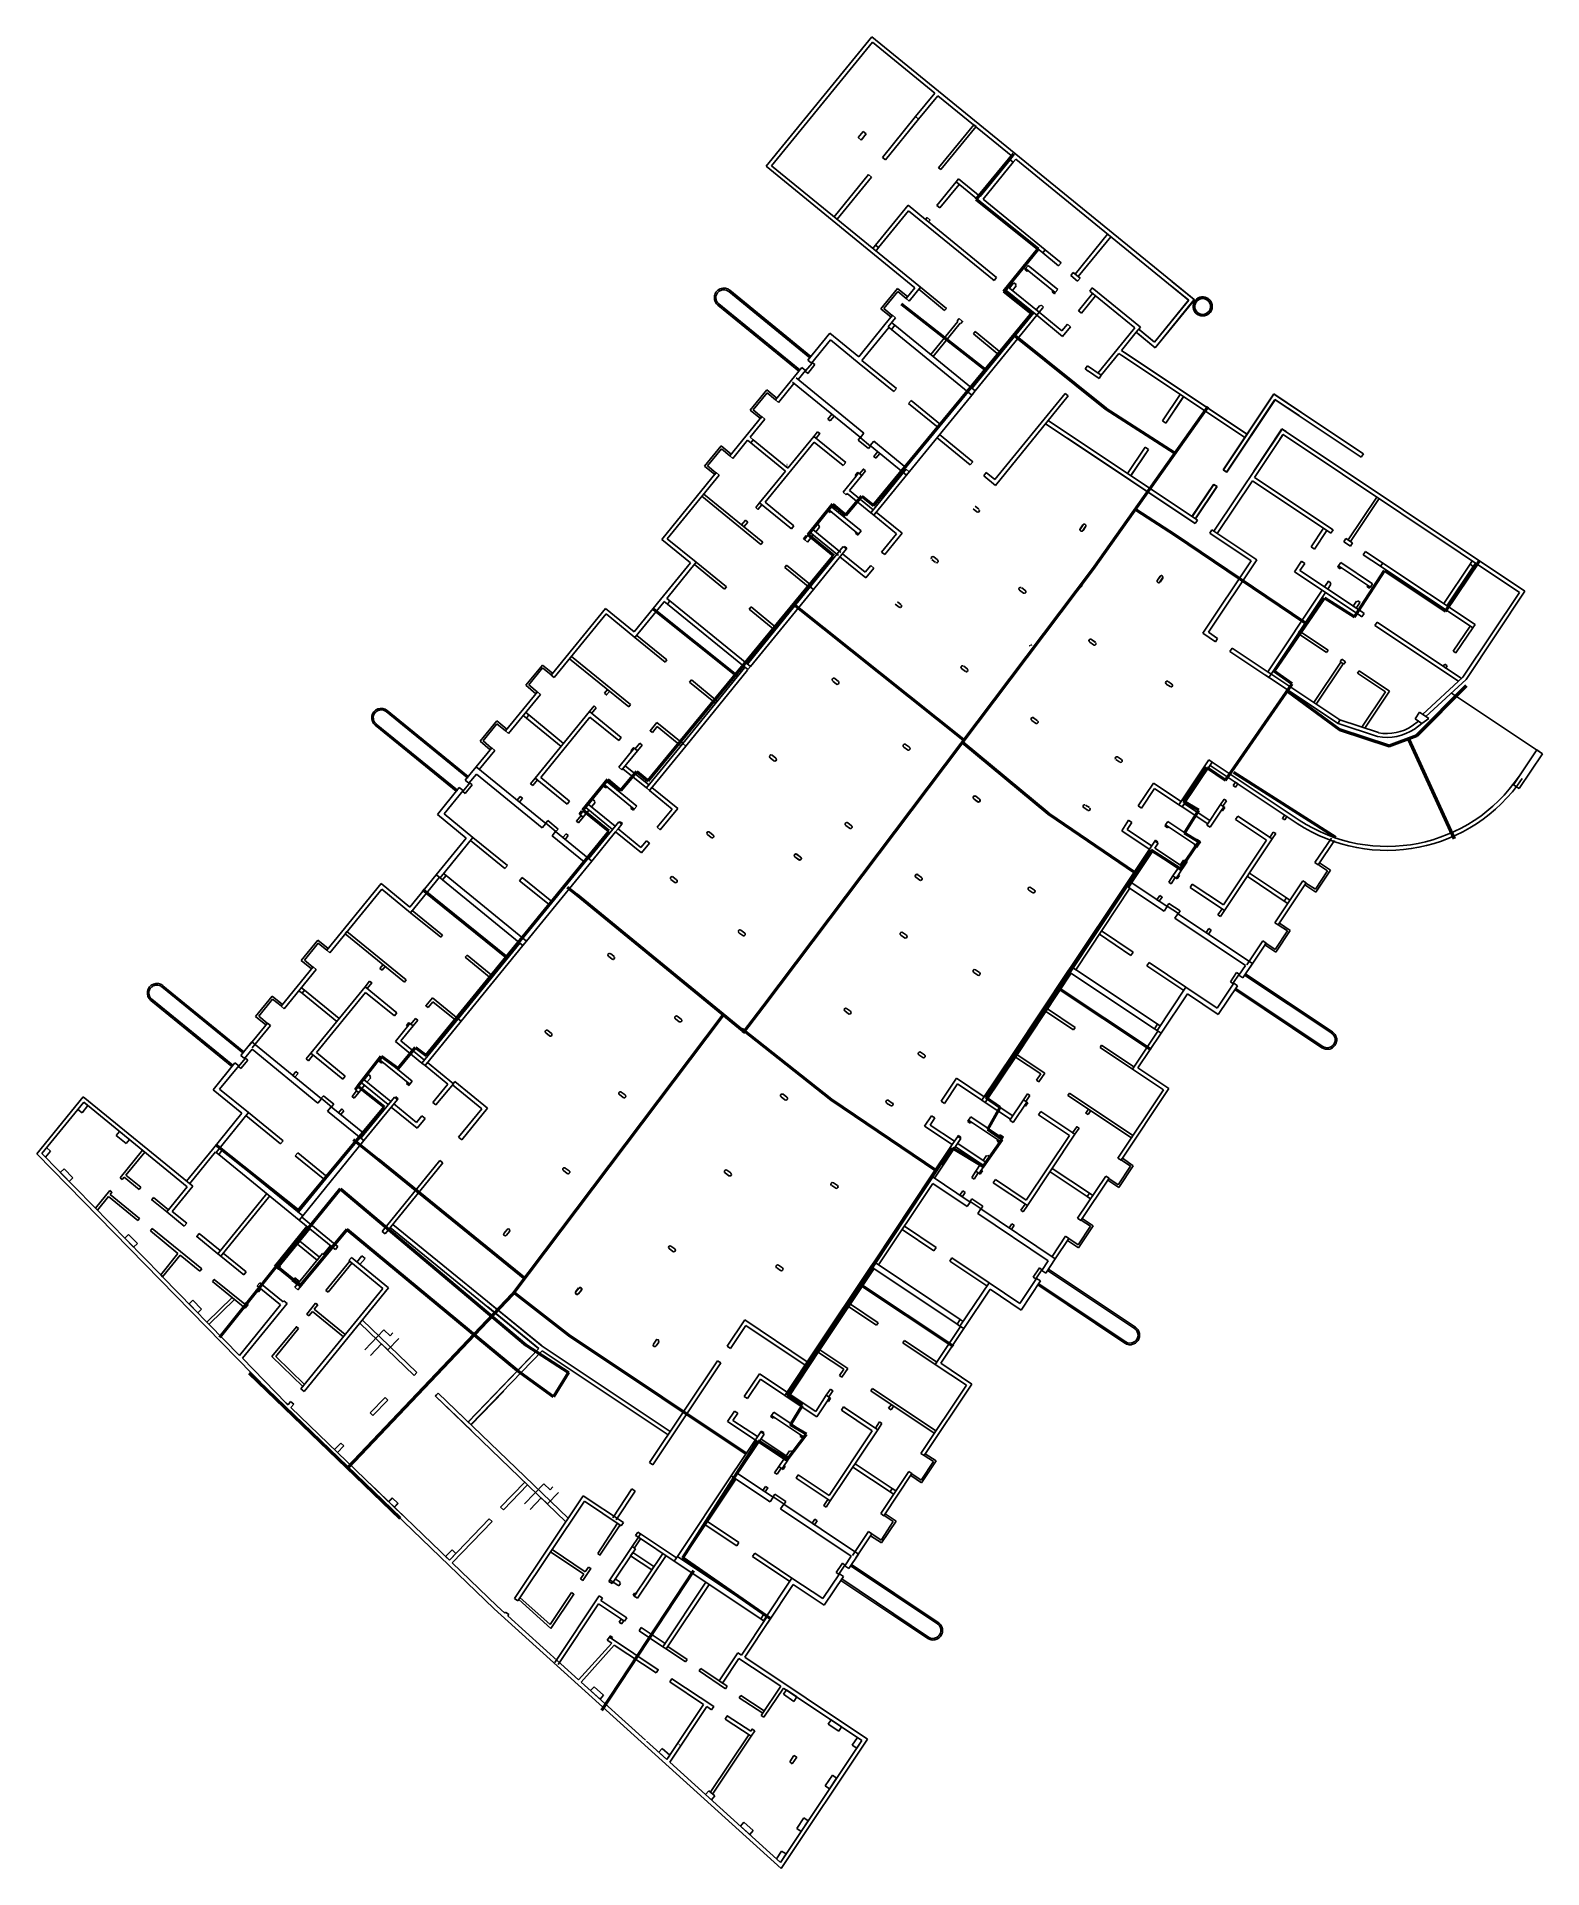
# Model space of a CAD drawing. Header units: metres. Extents: x 2680836 to 2680931, y 1252363 to 1252479.
import ezdxf

# ---------------------------------------------------------------- set-up
doc = ezdxf.new("R2010")
doc.units = ezdxf.units.M
doc.layers.add('etappierung', color=7, linetype='Continuous')
doc.layers.add('geometrie', color=7, linetype='Continuous')

msp = doc.modelspace()

# ---------------------------------------------------------------- linework, layer by layer
at = {"layer": 'etappierung', "color": 5, "lineweight": 53}
for p, q in [((2680895.43, 1252468.3), (2680897.81, 1252471.19)), ((2680899.34, 1252465.17), (2680895.43, 1252468.3)), ((2680897.17, 1252462.51), (2680899.34, 1252465.17)), ((2680899.02, 1252461.04), (2680897.17, 1252462.51)), ((2680888.95, 1252449), (2680898.96, 1252461.13)), ((2680890.69, 1252461.73), (2680896.01, 1252457.56)), ((2680903.61, 1252455.1), (2680897.87, 1252459.71)), ((2680910.04, 1252455.22), (2680902.79, 1252444.99)), ((2680907.96, 1252452.31), (2680903.61, 1252455.1)), ((2680883.5, 1252451.53), (2680883.49, 1252451.54)), ((2680884.83, 1252447.15), (2680886.39, 1252449.09)), ((2680886.39, 1252449.09), (2680887.21, 1252448.39)), ((2680887.21, 1252448.39), (2680888.22, 1252449.6)), ((2680888.22, 1252449.6), (2680888.95, 1252449)), ((2680907.97, 1252447.14), (2680905.54, 1252448.72)), ((2680886.46, 1252445.83), (2680884.83, 1252447.15)), ((2680916.19, 1252441.59), (2680907.97, 1252447.14)), ((2680874.75, 1252431.64), (2680886.41, 1252445.8)), ((2680902.79, 1252444.99), (2680882, 1252417.41)), ((2680919.3, 1252441.99), (2680921.18, 1252444.9)), ((2680921.18, 1252444.9), (2680925.02, 1252442.34)), ((2680925.02, 1252442.34), (2680927.15, 1252445.49)), ((2680902.07, 1252443.87), (2680902.08, 1252443.87)), ((2680902.09, 1252443.86), (2680902.08, 1252443.87)), ((2680875.09, 1252442.47), (2680880.4, 1252438.23)), ((2680894.73, 1252434.14), (2680884.03, 1252442.69)), ((2680914.22, 1252438.56), (2680917.39, 1252443.19)), ((2680917.39, 1252443.19), (2680919.3, 1252441.99)), ((2680898.85, 1252440.2), (2680898.86, 1252440.19)), ((2680898.87, 1252440.19), (2680898.85, 1252440.2)), ((2680911.15, 1252431.69), (2680915.35, 1252437.77)), ((2680915.35, 1252437.77), (2680914.22, 1252438.56)), ((2680923.22, 1252434.51), (2680926.36, 1252437.66)), ((2680915.09, 1252437.27), (2680918.35, 1252434.89)), ((2680899.99, 1252429.57), (2680894.56, 1252434.07)), ((2680918.35, 1252434.89), (2680921.47, 1252433.86)), ((2680921.47, 1252433.86), (2680923.22, 1252434.51)), ((2680922.72, 1252434.23), (2680925.57, 1252427.99)), ((2680873.02, 1252431.03), (2680874.03, 1252432.24)), ((2680874.03, 1252432.24), (2680874.75, 1252431.64)), ((2680908.51, 1252430.37), (2680909.95, 1252432.54)), ((2680909.98, 1252432.49), (2680911.15, 1252431.69)), ((2680911.66, 1252432.19), (2680918.1, 1252428.09)), ((2680870.63, 1252429.79), (2680872.2, 1252431.73)), ((2680872.2, 1252431.73), (2680873.02, 1252431.03)), ((2680872.26, 1252428.47), (2680870.63, 1252429.79)), ((2680905.45, 1252425.84), (2680899.99, 1252429.57)), ((2680909.47, 1252429.79), (2680908.51, 1252430.37)), ((2680908.57, 1252428.35), (2680909.47, 1252429.79)), ((2680860.74, 1252414.33), (2680872.28, 1252428.46)), ((2680909.47, 1252427.81), (2680908.57, 1252428.35)), ((2680896.06, 1252411.65), (2680906.45, 1252427.29)), ((2680906.45, 1252427.29), (2680908.32, 1252426.1)), ((2680908.32, 1252426.1), (2680909.47, 1252427.81)), ((2680870.25, 1252424.46), (2680869.65, 1252424.93)), ((2680860.53, 1252424.8), (2680865.85, 1252420.5)), ((2680880.72, 1252415.88), (2680870.25, 1252424.46)), ((2680900.5, 1252418.65), (2680906.44, 1252414.71)), ((2680866.19, 1252399.26), (2680879.46, 1252416.84)), ((2680882, 1252417.41), (2680880.72, 1252415.73)), ((2680886.3, 1252411.53), (2680880.67, 1252415.99)), ((2680858.98, 1252413.5), (2680860.07, 1252414.84)), ((2680860.07, 1252414.84), (2680860.74, 1252414.33)), ((2680856.44, 1252412.4), (2680857.91, 1252414.28)), ((2680857.91, 1252414.28), (2680858.98, 1252413.5)), ((2680858.11, 1252411.07), (2680856.44, 1252412.4)), ((2680852.69, 1252404.55), (2680858.11, 1252411.07)), ((2680892.93, 1252407.05), (2680886.3, 1252411.53)), ((2680896.95, 1252411.05), (2680896.06, 1252411.65)), ((2680896.17, 1252409.66), (2680896.95, 1252411.05)), ((2680847.45, 1252408.72), (2680852.69, 1252404.55)), ((2680857.74, 1252407.75), (2680856.17, 1252409)), ((2680895.88, 1252407.33), (2680897.08, 1252409.04)), ((2680897.08, 1252409.04), (2680896.17, 1252409.66)), ((2680867, 1252400.22), (2680857.74, 1252407.75)), ((2680883.54, 1252392.91), (2680893.27, 1252407.6)), ((2680893.25, 1252407.48), (2680893.92, 1252408.51)), ((2680893.92, 1252408.51), (2680895.88, 1252407.33)), ((2680851.35, 1252401), (2680855.34, 1252405.92)), ((2680855.34, 1252405.92), (2680867.06, 1252396.07)), ((2680853.16, 1252403.35), (2680847.7, 1252396.54)), ((2680855.73, 1252403.36), (2680852.79, 1252399.82)), ((2680866.49, 1252394.46), (2680855.73, 1252403.36)), ((2680852.79, 1252399.82), (2680851.35, 1252401)), ((2680888.02, 1252399.95), (2680893.97, 1252396.01)), ((2680855.83, 1252388.34), (2680866.19, 1252399.26)), ((2680869.77, 1252396.68), (2680866.36, 1252399.32)), ((2680867.06, 1252396.07), (2680869.73, 1252394.34)), ((2680875.65, 1252392.75), (2680869.77, 1252396.68)), ((2680849.59, 1252394.31), (2680849.58, 1252394.32)), ((2680849.58, 1252394.32), (2680859.1, 1252385.16)), ((2680868.78, 1252392.81), (2680866.49, 1252394.46)), ((2680869.73, 1252394.34), (2680868.78, 1252392.81)), ((2680880.91, 1252389.24), (2680875.65, 1252392.75)), ((2680884.47, 1252392.27), (2680883.54, 1252392.91)), ((2680883.73, 1252391.04), (2680884.47, 1252392.27)), ((2680883.54, 1252388.87), (2680884.72, 1252390.45)), ((2680884.72, 1252390.45), (2680883.73, 1252391.04)), ((2680876.94, 1252382.65), (2680881.67, 1252390.05)), ((2680881.67, 1252390.05), (2680883.54, 1252388.87)), ((2680882.43, 1252378.82), (2680876.94, 1252382.65)), ((2680877.61, 1252381.84), (2680871.81, 1252373.03)), ((2680876.69, 1252370.88), (2680876.68, 1252370.87))]:
    msp.add_line(p, q, dxfattribs=at)
at = {"layer": 'geometrie', "color": 7}
for p, q in [((2680882.18, 1252470.4), (2680888.85, 1252478.57)), ((2680882.53, 1252470.43), (2680888.89, 1252478.22)), ((2680888.85, 1252478.57), (2680909.18, 1252461.99)), ((2680888.89, 1252478.22), (2680892.82, 1252475.01)), ((2680892.82, 1252475.01), (2680891.61, 1252473.53)), ((2680891.8, 1252473.37), (2680893.01, 1252474.85)), ((2680893.01, 1252474.85), (2680897.74, 1252471)), ((2680891.61, 1252473.53), (2680889.52, 1252470.96)), ((2680889.71, 1252470.8), (2680891.8, 1252473.37)), ((2680891.8, 1252473.37), (2680891.61, 1252473.53)), ((2680888.31, 1252472.59), (2680887.99, 1252472.21)), ((2680887.99, 1252472.21), (2680888.18, 1252472.05)), ((2680888.18, 1252472.05), (2680888.5, 1252472.44)), ((2680888.5, 1252472.44), (2680888.31, 1252472.59)), ((2680895.28, 1252473.01), (2680893.06, 1252470.3)), ((2680893.2, 1252470.19), (2680895.42, 1252472.9)), ((2680895.42, 1252472.9), (2680895.28, 1252473.01)), ((2680891.57, 1252462.74), (2680882.18, 1252470.4)), ((2680891.92, 1252462.78), (2680882.53, 1252470.43)), ((2680888.63, 1252469.88), (2680886.47, 1252467.22)), ((2680888.83, 1252469.72), (2680888.63, 1252469.88)), ((2680889.52, 1252470.96), (2680889.71, 1252470.8)), ((2680893.06, 1252470.3), (2680893.2, 1252470.19)), ((2680897.57, 1252470.8), (2680895.68, 1252468.49)), ((2680895.88, 1252468.33), (2680897.76, 1252470.65)), ((2680897.74, 1252471), (2680897.57, 1252470.8)), ((2680897.57, 1252470.8), (2680897.76, 1252470.65)), ((2680897.76, 1252470.65), (2680897.93, 1252470.85)), ((2680897.93, 1252470.85), (2680908.83, 1252461.96)), ((2680886.66, 1252467.07), (2680888.83, 1252469.72)), ((2680894.16, 1252469.41), (2680892.95, 1252467.93)), ((2680894.35, 1252469.25), (2680893.14, 1252467.77)), ((2680894.32, 1252469.6), (2680894.16, 1252469.41)), ((2680899.63, 1252464.94), (2680894.16, 1252469.41)), ((2680895.68, 1252468.49), (2680894.32, 1252469.6)), ((2680889.09, 1252465.42), (2680891.14, 1252467.94)), ((2680889.28, 1252465.27), (2680891.17, 1252467.58)), ((2680891.14, 1252467.94), (2680892.23, 1252467.05)), ((2680891.17, 1252467.58), (2680896.57, 1252463.19)), ((2680892.95, 1252467.93), (2680893, 1252467.99)), ((2680893.14, 1252467.77), (2680892.95, 1252467.93)), ((2680899.79, 1252465.14), (2680895.88, 1252468.33)), ((2680892.33, 1252467.17), (2680892.23, 1252467.05)), ((2680892.23, 1252467.05), (2680892.42, 1252466.89)), ((2680892.33, 1252467.17), (2680892.28, 1252467.11)), ((2680892.53, 1252467.01), (2680892.33, 1252467.17)), ((2680892.42, 1252466.89), (2680892.53, 1252467.01)), ((2680892.42, 1252466.89), (2680896.72, 1252463.38)), ((2680888.92, 1252465.22), (2680889.09, 1252465.42)), ((2680889.28, 1252465.27), (2680889.09, 1252465.42)), ((2680889.12, 1252465.06), (2680889.28, 1252465.27)), ((2680903.72, 1252466.12), (2680901.67, 1252463.6)), ((2680903.92, 1252465.96), (2680901.86, 1252463.45)), ((2680898.71, 1252464.15), (2680898.55, 1252463.96)), ((2680900.58, 1252462.62), (2680898.71, 1252464.15)), ((2680899.79, 1252465.14), (2680899.63, 1252464.94)), ((2680900.63, 1252464.13), (2680899.63, 1252464.94)), ((2680900.79, 1252464.32), (2680899.79, 1252465.14)), ((2680900.63, 1252464.13), (2680900.79, 1252464.32)), ((2680900.79, 1252464.32), (2680900.73, 1252464.37)), ((2680896.57, 1252463.19), (2680896.5, 1252463.24)), ((2680896.72, 1252463.38), (2680896.57, 1252463.19)), ((2680897.77, 1252463), (2680897.54, 1252462.72)), ((2680897.81, 1252463.05), (2680897.77, 1252463)), ((2680897.95, 1252462.94), (2680897.81, 1252463.05)), ((2680897.91, 1252462.89), (2680897.95, 1252462.94)), ((2680898.53, 1252463.93), (2680898.49, 1252463.89)), ((2680898.49, 1252463.89), (2680898.63, 1252463.77)), ((2680898.55, 1252463.96), (2680898.53, 1252463.93)), ((2680898.73, 1252463.81), (2680898.55, 1252463.96)), ((2680898.55, 1252463.96), (2680900.42, 1252462.43)), ((2680898.63, 1252463.77), (2680898.67, 1252463.82)), ((2680898.67, 1252463.82), (2680898.71, 1252463.78)), ((2680898.71, 1252463.78), (2680898.73, 1252463.81)), ((2680901.39, 1252463.51), (2680901.55, 1252463.71)), ((2680901.83, 1252463.15), (2680901.39, 1252463.51)), ((2680901.99, 1252463.35), (2680901.55, 1252463.71)), ((2680901.55, 1252463.71), (2680901.61, 1252463.65)), ((2680901.83, 1252463.15), (2680901.99, 1252463.35)), ((2680901.99, 1252463.35), (2680901.93, 1252463.4)), ((2680908.84, 1252461.95), (2680907.64, 1252462.93)), ((2680909.19, 1252461.98), (2680907.78, 1252463.14)), ((2680879.83, 1252462.5), (2680879.89, 1252462.58)), ((2680884.94, 1252458.33), (2680879.83, 1252462.5)), ((2680879.89, 1252462.58), (2680885.01, 1252458.41)), ((2680890.46, 1252462.7), (2680889.41, 1252461.41)), ((2680889.6, 1252461.43), (2680890.48, 1252462.51)), ((2680891.11, 1252462.17), (2680890.46, 1252462.7)), ((2680890.48, 1252462.51), (2680891.02, 1252462.07)), ((2680891.01, 1252462.06), (2680891.57, 1252462.74)), ((2680891.21, 1252461.9), (2680891.01, 1252462.06)), ((2680891.02, 1252462.07), (2680891.11, 1252462.17)), ((2680891.92, 1252462.78), (2680891.21, 1252461.9)), ((2680891.81, 1252462.64), (2680893.44, 1252461.3)), ((2680893.56, 1252461.44), (2680891.92, 1252462.78)), ((2680897.48, 1252462.76), (2680897.32, 1252462.57)), ((2680897.32, 1252462.57), (2680897.39, 1252462.52)), ((2680897.32, 1252462.57), (2680897.38, 1252462.52)), ((2680897.38, 1252462.52), (2680899.25, 1252461)), ((2680897.54, 1252462.72), (2680897.48, 1252462.76)), ((2680899.41, 1252461.19), (2680897.54, 1252462.72)), ((2680897.72, 1252462.57), (2680897.96, 1252462.85)), ((2680897.96, 1252462.85), (2680897.91, 1252462.89)), ((2680900.23, 1252462.59), (2680900.21, 1252462.56)), ((2680900.21, 1252462.56), (2680900.26, 1252462.53)), ((2680900.26, 1252462.53), (2680900.22, 1252462.48)), ((2680900.22, 1252462.48), (2680900.37, 1252462.36)), ((2680900.42, 1252462.43), (2680900.23, 1252462.59)), ((2680900.37, 1252462.36), (2680900.4, 1252462.41)), ((2680900.4, 1252462.41), (2680900.42, 1252462.43)), ((2680900.42, 1252462.43), (2680900.58, 1252462.62)), ((2680901.88, 1252461.29), (2680902.77, 1252462.38)), ((2680902.07, 1252461.13), (2680902.96, 1252462.23)), ((2680902.59, 1252462.53), (2680902.75, 1252462.73)), ((2680905.44, 1252460.21), (2680902.59, 1252462.53)), ((2680905.79, 1252460.25), (2680902.75, 1252462.73)), ((2680902.75, 1252462.73), (2680902.81, 1252462.68)), ((2680908.83, 1252461.96), (2680906.67, 1252459.31)), ((2680906.68, 1252459.3), (2680908.84, 1252461.95)), ((2680909.18, 1252461.99), (2680906.71, 1252458.96)), ((2680906.72, 1252458.95), (2680909.19, 1252461.98)), ((2680879.14, 1252461.65), (2680879.2, 1252461.73)), ((2680884.25, 1252457.48), (2680879.14, 1252461.65)), ((2680879.2, 1252461.73), (2680884.31, 1252457.56)), ((2680889.41, 1252461.41), (2680890.06, 1252460.89)), ((2680890.14, 1252460.99), (2680889.6, 1252461.43)), ((2680890.15, 1252461), (2680889.68, 1252460.43)), ((2680889.88, 1252460.27), (2680890.34, 1252460.84)), ((2680890.06, 1252460.89), (2680890.14, 1252460.99)), ((2680890.34, 1252460.84), (2680890.15, 1252461)), ((2680894.28, 1252460.62), (2680892.57, 1252458.53)), ((2680893.44, 1252461.3), (2680893.56, 1252461.44)), ((2680893.54, 1252461.46), (2680893.56, 1252461.44)), ((2680894.35, 1252460.79), (2680894.24, 1252460.65)), ((2680894.24, 1252460.65), (2680894.28, 1252460.62)), ((2680894.37, 1252460.78), (2680894.35, 1252460.79)), ((2680894.35, 1252460.79), (2680894.57, 1252460.62)), ((2680894.57, 1252460.62), (2680894.46, 1252460.48)), ((2680894.57, 1252460.62), (2680894.56, 1252460.63)), ((2680899.06, 1252461.15), (2680895.18, 1252456.4)), ((2680895.37, 1252456.24), (2680899.25, 1252461)), ((2680899.45, 1252461.63), (2680899.22, 1252461.35)), ((2680899.25, 1252461), (2680899.41, 1252461.19)), ((2680899.25, 1252461), (2680900.88, 1252459.67)), ((2680899.41, 1252461.19), (2680899.64, 1252461.48)), ((2680900.84, 1252460.02), (2680899.41, 1252461.19)), ((2680899.5, 1252461.6), (2680899.45, 1252461.63)), ((2680899.54, 1252461.64), (2680899.5, 1252461.6)), ((2680899.68, 1252461.52), (2680899.54, 1252461.64)), ((2680899.64, 1252461.48), (2680899.68, 1252461.52)), ((2680901.88, 1252461.29), (2680902.07, 1252461.13)), ((2680902.07, 1252461.13), (2680902.12, 1252461.2)), ((2680886.2, 1252459.87), (2680884.82, 1252458.18)), ((2680888.02, 1252458.39), (2680886.2, 1252459.87)), ((2680889.68, 1252460.43), (2680888.02, 1252458.39)), ((2680888.22, 1252458.16), (2680889.92, 1252460.24)), ((2680890.08, 1252460.11), (2680889.88, 1252460.27)), ((2680890.08, 1252460.11), (2680890.3, 1252460.38)), ((2680895.15, 1252455.97), (2680890.08, 1252460.11)), ((2680890.1, 1252460.54), (2680890.3, 1252460.38)), ((2680890.3, 1252460.38), (2680895.37, 1252456.24)), ((2680894.42, 1252460.51), (2680892.71, 1252458.41)), ((2680894.46, 1252460.48), (2680894.42, 1252460.51)), ((2680895.37, 1252459.97), (2680895.26, 1252459.83)), ((2680895.26, 1252459.83), (2680896.89, 1252458.49)), ((2680897, 1252458.63), (2680895.37, 1252459.97)), ((2680895.37, 1252459.97), (2680895.38, 1252459.95)), ((2680901.19, 1252460.44), (2680900.84, 1252460.02)), ((2680900.88, 1252459.67), (2680901.38, 1252460.28)), ((2680901.19, 1252460.44), (2680901.38, 1252460.28)), ((2680901.38, 1252460.28), (2680901.33, 1252460.22)), ((2680903.12, 1252457.37), (2680905.33, 1252460.08)), ((2680904.59, 1252458.78), (2680905.53, 1252459.93)), ((2680905.33, 1252460.08), (2680905.44, 1252460.21)), ((2680905.53, 1252459.93), (2680905.79, 1252460.25)), ((2680906.71, 1252458.96), (2680905.53, 1252459.93)), ((2680905.6, 1252459.87), (2680906.72, 1252458.95)), ((2680906.67, 1252459.31), (2680905.68, 1252460.12)), ((2680906.68, 1252459.3), (2680905.74, 1252460.08)), ((2680885.01, 1252458.41), (2680884.94, 1252458.33)), ((2680885.05, 1252457.99), (2680886.24, 1252459.45)), ((2680886.24, 1252459.45), (2680888.06, 1252457.97)), ((2680896.89, 1252458.49), (2680897, 1252458.63)), ((2680903.32, 1252457.23), (2680904.43, 1252458.59)), ((2680904.43, 1252458.59), (2680912.37, 1252453.3)), ((2680912.51, 1252453.5), (2680904.59, 1252458.78)), ((2680912.38, 1252453.29), (2680904.65, 1252458.45)), ((2680912.52, 1252453.5), (2680904.79, 1252458.65)), ((2680884.44, 1252457.71), (2680883.97, 1252457.14)), ((2680884.2, 1252456.95), (2680884.67, 1252457.52)), ((2680884.31, 1252457.56), (2680884.25, 1252457.48)), ((2680884.67, 1252457.52), (2680884.44, 1252457.71)), ((2680884.65, 1252457.47), (2680885.1, 1252458.01)), ((2680884.81, 1252457.34), (2680884.65, 1252457.47)), ((2680885.25, 1252457.89), (2680884.81, 1252457.34)), ((2680884.82, 1252458.18), (2680885.05, 1252457.99)), ((2680885.1, 1252458.01), (2680885.25, 1252457.89)), ((2680888.06, 1252457.97), (2680890.24, 1252456.19)), ((2680890.4, 1252456.38), (2680888.22, 1252458.16)), ((2680902.46, 1252457.81), (2680902.31, 1252457.62)), ((2680902.31, 1252457.62), (2680902.5, 1252457.47)), ((2680903.32, 1252457.23), (2680902.46, 1252457.81)), ((2680902.5, 1252457.47), (2680902.51, 1252457.47)), ((2680902.51, 1252457.47), (2680903.19, 1252457.02)), ((2680903.19, 1252457.02), (2680903.32, 1252457.23)), ((2680882.22, 1252456.31), (2680881.17, 1252455.02)), ((2680881.36, 1252455.04), (2680882.24, 1252456.12)), ((2680882.86, 1252455.78), (2680882.22, 1252456.31)), ((2680882.24, 1252456.12), (2680882.78, 1252455.68)), ((2680883.97, 1252457.14), (2680882.77, 1252455.67)), ((2680882.97, 1252455.51), (2680883.94, 1252456.71)), ((2680888.13, 1252453.29), (2680883.85, 1252456.79)), ((2680888.35, 1252453.56), (2680884.07, 1252457.06)), ((2680890.24, 1252456.19), (2680890.4, 1252456.38)), ((2680895.26, 1252456.1), (2680891.04, 1252450.92)), ((2680894.99, 1252456.33), (2680893.19, 1252454.11)), ((2680895.37, 1252456.24), (2680895.15, 1252455.97)), ((2680901.04, 1252456.07), (2680896.61, 1252450.64)), ((2680901.04, 1252456.07), (2680901.24, 1252455.92)), ((2680907.19, 1252454.35), (2680908.3, 1252456.01)), ((2680907.19, 1252454.34), (2680908.3, 1252456.01)), ((2680911.01, 1252451.26), (2680914.2, 1252456.04)), ((2680914.21, 1252456.03), (2680911.02, 1252451.25)), ((2680914.2, 1252456.04), (2680915.95, 1252454.87)), ((2680919.85, 1252452.26), (2680914.21, 1252456.03)), ((2680881.17, 1252455.02), (2680881.82, 1252454.5)), ((2680881.9, 1252454.6), (2680881.36, 1252455.04)), ((2680882.77, 1252455.67), (2680882.97, 1252455.51)), ((2680882.78, 1252455.68), (2680882.86, 1252455.78)), ((2680891.33, 1252455.63), (2680891.17, 1252455.43)), ((2680891.17, 1252455.43), (2680893.03, 1252453.92)), ((2680893.19, 1252454.11), (2680891.33, 1252455.63)), ((2680901.24, 1252455.92), (2680896.64, 1252450.28)), ((2680907.39, 1252454.21), (2680908.5, 1252455.88)), ((2680907.4, 1252454.2), (2680908.51, 1252455.87)), ((2680911.22, 1252451.12), (2680914.27, 1252455.69)), ((2680914.28, 1252455.68), (2680911.23, 1252451.11)), ((2680914.27, 1252455.69), (2680915.79, 1252454.68)), ((2680919.72, 1252452.06), (2680914.28, 1252455.68)), ((2680881.91, 1252454.61), (2680879.89, 1252452.14)), ((2680881.17, 1252453.31), (2680882.1, 1252454.45)), ((2680881.82, 1252454.5), (2680881.9, 1252454.6)), ((2680882.1, 1252454.45), (2680881.91, 1252454.61)), ((2680886.33, 1252454.76), (2680886.08, 1252454.46)), ((2680886.08, 1252454.46), (2680886.22, 1252454.35)), ((2680886.22, 1252454.35), (2680886.47, 1252454.65)), ((2680886.22, 1252454.35), (2680886.23, 1252454.36)), ((2680893.03, 1252453.92), (2680890.99, 1252451.41)), ((2680899.81, 1252454.16), (2680909.24, 1252447.88)), ((2680899.97, 1252454.36), (2680909.38, 1252448.09)), ((2680907.19, 1252454.35), (2680907.39, 1252454.21)), ((2680907.4, 1252454.2), (2680907.19, 1252454.34)), ((2680914.72, 1252453.83), (2680910.42, 1252447.38)), ((2680914.71, 1252453.84), (2680912.94, 1252451.17)), ((2680914.71, 1252453.84), (2680914.97, 1252453.67)), ((2680914.72, 1252453.83), (2680930.04, 1252443.6)), ((2680879.34, 1252452.77), (2680878.29, 1252451.49)), ((2680878.48, 1252451.51), (2680879.36, 1252452.59)), ((2680879.98, 1252452.25), (2680879.34, 1252452.77)), ((2680879.36, 1252452.59), (2680879.9, 1252452.15)), ((2680880.09, 1252451.98), (2680881.01, 1252453.12)), ((2680881.01, 1252453.12), (2680881.22, 1252452.95)), ((2680881.37, 1252453.15), (2680881.17, 1252453.31)), ((2680881.22, 1252452.95), (2680881.37, 1252453.15)), ((2680881.22, 1252452.95), (2680883.4, 1252451.17)), ((2680883.56, 1252451.37), (2680881.37, 1252453.15)), ((2680885.22, 1252453.01), (2680882.12, 1252449.21)), ((2680885.19, 1252453.36), (2680883.56, 1252451.37)), ((2680885.43, 1252453.66), (2680885.19, 1252453.36)), ((2680887.2, 1252451.72), (2680885.19, 1252453.36)), ((2680887.04, 1252451.53), (2680885.22, 1252453.01)), ((2680885.33, 1252453.25), (2680885.57, 1252453.55)), ((2680885.57, 1252453.55), (2680885.43, 1252453.66)), ((2680885.57, 1252453.55), (2680885.56, 1252453.53)), ((2680887.98, 1252453.13), (2680888.11, 1252453.29)), ((2680888.63, 1252452.6), (2680887.98, 1252453.13)), ((2680888.11, 1252453.29), (2680888.76, 1252452.76)), ((2680888.13, 1252453.29), (2680888.35, 1252453.56)), ((2680888.35, 1252453.56), (2680888.28, 1252453.62)), ((2680888.76, 1252452.76), (2680888.63, 1252452.6)), ((2680888.75, 1252452.79), (2680888.97, 1252453.06)), ((2680891.04, 1252450.92), (2680888.75, 1252452.79)), ((2680890.99, 1252451.41), (2680888.97, 1252453.06)), ((2680888.97, 1252453.06), (2680889.05, 1252453)), ((2680895.06, 1252451.58), (2680892.96, 1252453.28)), ((2680895.21, 1252451.77), (2680893.12, 1252453.48)), ((2680901.18, 1252453.25), (2680909.24, 1252447.87)), ((2680901.32, 1252453.46), (2680909.38, 1252448.08)), ((2680906.08, 1252452.69), (2680904.97, 1252451.02)), ((2680906.08, 1252452.68), (2680904.97, 1252451.02)), ((2680906.29, 1252452.55), (2680905.18, 1252450.89)), ((2680906.29, 1252452.54), (2680905.18, 1252450.88)), ((2680906.08, 1252452.69), (2680906.29, 1252452.55)), ((2680906.29, 1252452.54), (2680906.08, 1252452.68)), ((2680912.37, 1252453.3), (2680912.51, 1252453.5)), ((2680912.52, 1252453.5), (2680912.38, 1252453.29)), ((2680914.79, 1252453.48), (2680912.99, 1252450.78)), ((2680914.78, 1252453.49), (2680914.59, 1252453.19)), ((2680914.78, 1252453.49), (2680914.81, 1252453.47)), ((2680914.79, 1252453.48), (2680929.7, 1252443.53)), ((2680878.29, 1252451.49), (2680878.94, 1252450.96)), ((2680879.02, 1252451.06), (2680878.48, 1252451.51)), ((2680879.89, 1252452.14), (2680880.09, 1252451.98)), ((2680879.9, 1252452.15), (2680879.98, 1252452.25)), ((2680887.04, 1252451.53), (2680887.2, 1252451.72)), ((2680887.2, 1252451.72), (2680887.14, 1252451.77)), ((2680889.22, 1252452.41), (2680888.97, 1252452.1)), ((2680888.97, 1252452.1), (2680888.98, 1252452.12)), ((2680888.97, 1252452.1), (2680889.11, 1252451.99)), ((2680889.11, 1252451.99), (2680889.36, 1252452.29)), ((2680895.06, 1252451.58), (2680895.21, 1252451.77)), ((2680895.21, 1252451.77), (2680895.15, 1252451.82)), ((2680919.72, 1252452.06), (2680919.85, 1252452.26)), ((2680879.03, 1252451.08), (2680875.6, 1252446.87)), ((2680875.95, 1252446.91), (2680879.22, 1252450.92)), ((2680878.94, 1252450.96), (2680879.02, 1252451.06)), ((2680879.22, 1252450.92), (2680879.03, 1252451.08)), ((2680883.4, 1252451.17), (2680881.77, 1252449.17)), ((2680887.04, 1252449.85), (2680887.87, 1252450.86)), ((2680887.45, 1252449.95), (2680888.22, 1252450.89)), ((2680887.8, 1252450.91), (2680887.96, 1252451.1)), ((2680887.8, 1252450.91), (2680887.87, 1252450.86)), ((2680887.87, 1252450.86), (2680888.02, 1252451.05)), ((2680888.02, 1252451.05), (2680887.96, 1252451.1)), ((2680888.02, 1252451.05), (2680888.22, 1252450.89)), ((2680888.32, 1252451.31), (2680888.08, 1252451.01)), ((2680888.22, 1252450.89), (2680888.46, 1252451.19)), ((2680888.32, 1252451.31), (2680888.31, 1252451.29)), ((2680888.46, 1252451.19), (2680888.32, 1252451.31)), ((2680891.02, 1252451.29), (2680888.78, 1252448.55)), ((2680888.97, 1252448.39), (2680891.21, 1252451.14)), ((2680891.21, 1252451.14), (2680891.02, 1252451.29)), ((2680895.91, 1252450.88), (2680896.07, 1252451.08)), ((2680896.64, 1252450.28), (2680895.91, 1252450.88)), ((2680896.61, 1252450.64), (2680896.07, 1252451.08)), ((2680896.07, 1252451.08), (2680896.13, 1252451.03)), ((2680909.04, 1252448.31), (2680910.4, 1252450.34)), ((2680910.41, 1252450.34), (2680909.05, 1252448.3)), ((2680910.4, 1252450.34), (2680910.36, 1252450.28)), ((2680910.41, 1252450.34), (2680910.36, 1252450.27)), ((2680910.61, 1252450.21), (2680910.4, 1252450.34)), ((2680910.62, 1252450.2), (2680910.41, 1252450.34)), ((2680912.85, 1252450.57), (2680910.63, 1252447.24)), ((2680911.01, 1252451.26), (2680911.06, 1252451.33)), ((2680911.22, 1252451.12), (2680911.01, 1252451.26)), ((2680911.02, 1252451.25), (2680911.06, 1252451.32)), ((2680911.23, 1252451.11), (2680911.02, 1252451.25)), ((2680912.85, 1252450.57), (2680917.8, 1252447.27)), ((2680912.99, 1252450.78), (2680917.94, 1252447.47)), ((2680878.25, 1252449.73), (2680878.13, 1252449.59)), ((2680878.13, 1252449.59), (2680881.86, 1252446.55)), ((2680881.97, 1252446.69), (2680878.25, 1252449.73)), ((2680881.77, 1252449.17), (2680881.53, 1252448.88)), ((2680881.77, 1252449.17), (2680883.78, 1252447.53)), ((2680881.91, 1252449.06), (2680881.77, 1252449.17)), ((2680882.12, 1252449.21), (2680883.94, 1252447.73)), ((2680887.04, 1252449.85), (2680887.24, 1252449.69)), ((2680887.24, 1252449.69), (2680887.29, 1252449.76)), ((2680887.24, 1252449.69), (2680887.29, 1252449.76)), ((2680887.29, 1252449.76), (2680888.78, 1252448.55)), ((2680888.94, 1252448.74), (2680887.45, 1252449.95)), ((2680909.25, 1252448.17), (2680910.61, 1252450.21)), ((2680910.62, 1252450.2), (2680909.26, 1252448.16)), ((2680920.69, 1252449.54), (2680918.89, 1252446.84)), ((2680920.84, 1252449.44), (2680919.03, 1252446.74)), ((2680880.88, 1252448.08), (2680880.63, 1252447.78)), ((2680880.77, 1252447.67), (2680881.02, 1252447.96)), ((2680881.02, 1252447.96), (2680880.88, 1252448.08)), ((2680881.02, 1252447.96), (2680881, 1252447.95)), ((2680881.53, 1252448.88), (2680881.67, 1252448.76)), ((2680881.67, 1252448.76), (2680881.91, 1252449.06)), ((2680881.67, 1252448.76), (2680881.68, 1252448.78)), ((2680886.12, 1252448.72), (2680886.08, 1252448.67)), ((2680886.08, 1252448.67), (2680886.22, 1252448.56)), ((2680886.14, 1252448.74), (2680886.12, 1252448.72)), ((2680886.3, 1252448.93), (2680886.14, 1252448.74)), ((2680886.14, 1252448.74), (2680888.01, 1252447.21)), ((2680886.32, 1252448.59), (2680886.14, 1252448.74)), ((2680886.22, 1252448.56), (2680886.26, 1252448.6)), ((2680886.26, 1252448.6), (2680886.3, 1252448.57)), ((2680886.35, 1252449), (2680886.3, 1252448.93)), ((2680886.3, 1252448.93), (2680886.49, 1252448.78)), ((2680888.17, 1252447.41), (2680886.3, 1252448.93)), ((2680886.3, 1252448.57), (2680886.32, 1252448.59)), ((2680886.35, 1252449), (2680886.54, 1252448.84)), ((2680886.49, 1252448.78), (2680886.54, 1252448.84)), ((2680886.54, 1252448.84), (2680886.49, 1252448.78)), ((2680888.78, 1252448.55), (2680888.94, 1252448.74)), ((2680888.78, 1252448.55), (2680888.97, 1252448.39)), ((2680888.97, 1252448.39), (2680889.13, 1252448.58)), ((2680890.41, 1252447.22), (2680888.97, 1252448.39)), ((2680889.13, 1252448.58), (2680890.76, 1252447.26)), ((2680895.24, 1252448.8), (2680895.47, 1252448.61)), ((2680895.6, 1252448.77), (2680895.37, 1252448.96)), ((2680909.24, 1252447.88), (2680909.38, 1252448.09)), ((2680909.24, 1252447.87), (2680909.38, 1252448.08)), ((2680909.38, 1252448.09), (2680909.31, 1252448.13)), ((2680909.38, 1252448.08), (2680909.31, 1252448.12)), ((2680875.6, 1252446.87), (2680877.42, 1252445.39)), ((2680877.77, 1252445.43), (2680875.95, 1252446.91)), ((2680883.78, 1252447.53), (2680883.72, 1252447.58)), ((2680883.94, 1252447.73), (2680883.78, 1252447.53)), ((2680884.7, 1252447.11), (2680884.54, 1252446.91)), ((2680884.54, 1252446.91), (2680884.61, 1252446.86)), ((2680884.61, 1252446.86), (2680884.76, 1252447.06)), ((2680884.61, 1252446.86), (2680884.8, 1252446.7)), ((2680884.76, 1252447.06), (2680884.7, 1252447.11)), ((2680884.97, 1252447.31), (2680884.76, 1252447.06)), ((2680884.8, 1252446.7), (2680885.16, 1252447.15)), ((2680885.13, 1252447.5), (2680884.97, 1252447.31)), ((2680884.97, 1252447.31), (2680886.75, 1252445.86)), ((2680885.16, 1252447.15), (2680884.97, 1252447.31)), ((2680885.36, 1252447.79), (2680885.13, 1252447.5)), ((2680886.9, 1252446.05), (2680885.13, 1252447.5)), ((2680885.31, 1252447.35), (2680885.55, 1252447.64)), ((2680885.4, 1252447.83), (2680885.36, 1252447.79)), ((2680885.54, 1252447.72), (2680885.4, 1252447.83)), ((2680885.5, 1252447.67), (2680885.54, 1252447.72)), ((2680885.55, 1252447.64), (2680885.5, 1252447.67)), ((2680887.82, 1252447.37), (2680887.8, 1252447.35)), ((2680887.8, 1252447.35), (2680887.85, 1252447.31)), ((2680887.85, 1252447.31), (2680887.81, 1252447.26)), ((2680887.81, 1252447.26), (2680887.96, 1252447.14)), ((2680888.01, 1252447.21), (2680887.82, 1252447.37)), ((2680887.96, 1252447.14), (2680887.99, 1252447.19)), ((2680887.99, 1252447.19), (2680888.01, 1252447.21)), ((2680888.01, 1252447.21), (2680888.17, 1252447.41)), ((2680889.47, 1252446.07), (2680890.41, 1252447.22)), ((2680890.76, 1252447.26), (2680889.66, 1252445.92)), ((2680902.16, 1252447.79), (2680901.99, 1252447.54)), ((2680902, 1252447.54), (2680902.17, 1252447.79)), ((2680902.16, 1252447.43), (2680902.33, 1252447.68)), ((2680902.33, 1252447.67), (2680902.17, 1252447.43)), ((2680910.16, 1252447.26), (2680910.3, 1252447.47)), ((2680912.78, 1252445.51), (2680910.16, 1252447.26)), ((2680913.12, 1252445.58), (2680910.3, 1252447.47)), ((2680910.3, 1252447.47), (2680910.36, 1252447.42)), ((2680916.55, 1252446.4), (2680917.34, 1252447.57)), ((2680916.76, 1252446.26), (2680917.54, 1252447.43)), ((2680917.8, 1252447.27), (2680917.94, 1252447.47)), ((2680917.94, 1252447.47), (2680917.87, 1252447.52)), ((2680918.61, 1252446.72), (2680918.75, 1252446.93)), ((2680918.75, 1252446.93), (2680918.82, 1252446.89)), ((2680918.75, 1252446.93), (2680919.17, 1252446.65)), ((2680881.86, 1252446.55), (2680881.97, 1252446.69)), ((2680887.04, 1252446.42), (2680884.97, 1252443.88)), ((2680885.17, 1252443.72), (2680887.24, 1252446.26)), ((2680886.84, 1252445.78), (2680888.47, 1252444.45)), ((2680887, 1252445.97), (2680888.43, 1252444.8)), ((2680887.24, 1252446.26), (2680887.04, 1252446.42)), ((2680887.09, 1252446.38), (2680887.04, 1252446.42)), ((2680887.13, 1252446.43), (2680887.09, 1252446.38)), ((2680887.27, 1252446.31), (2680887.13, 1252446.43)), ((2680887.24, 1252446.26), (2680887.27, 1252446.31)), ((2680889.47, 1252446.07), (2680889.66, 1252445.92)), ((2680889.66, 1252445.92), (2680889.71, 1252445.98)), ((2680892.64, 1252445.61), (2680892.87, 1252445.42)), ((2680893, 1252445.58), (2680892.77, 1252445.77)), ((2680916.55, 1252446.4), (2680916.6, 1252446.47)), ((2680916.76, 1252446.26), (2680916.55, 1252446.4)), ((2680918.61, 1252446.72), (2680919.03, 1252446.44)), ((2680919.03, 1252446.44), (2680919.17, 1252446.65)), ((2680919.17, 1252446.65), (2680919.1, 1252446.7)), ((2680919.84, 1252445.9), (2680919.98, 1252446.11)), ((2680919.84, 1252445.9), (2680920.93, 1252445.18)), ((2680919.98, 1252446.11), (2680920.05, 1252446.06)), ((2680919.98, 1252446.11), (2680921.07, 1252445.38)), ((2680877.42, 1252445.39), (2680875.53, 1252443.08)), ((2680875.92, 1252443.15), (2680877.77, 1252445.43)), ((2680877.77, 1252445.43), (2680877.66, 1252445.29)), ((2680877.66, 1252445.29), (2680879.56, 1252443.73)), ((2680879.68, 1252443.87), (2680877.77, 1252445.43)), ((2680883.47, 1252445.24), (2680883.36, 1252445.1)), ((2680883.36, 1252445.1), (2680884.93, 1252443.82)), ((2680885.04, 1252443.96), (2680883.47, 1252445.24)), ((2680888.43, 1252444.8), (2680888.78, 1252445.22)), ((2680888.47, 1252444.45), (2680888.97, 1252445.06)), ((2680888.78, 1252445.22), (2680888.97, 1252445.06)), ((2680888.97, 1252445.06), (2680888.92, 1252445)), ((2680907.03, 1252444.55), (2680906.86, 1252444.3)), ((2680906.86, 1252444.29), (2680907.03, 1252444.54)), ((2680912.78, 1252445.51), (2680909.73, 1252440.95)), ((2680913.12, 1252445.58), (2680910.08, 1252441.02)), ((2680915.94, 1252445.49), (2680915.51, 1252444.83)), ((2680915.51, 1252444.83), (2680917.25, 1252443.67)), ((2680915.85, 1252444.9), (2680916.15, 1252445.35)), ((2680917.39, 1252443.87), (2680915.85, 1252444.9)), ((2680915.94, 1252445.49), (2680915.9, 1252445.42)), ((2680916.15, 1252445.35), (2680915.94, 1252445.49)), ((2680918.23, 1252445.13), (2680918.26, 1252445.18)), ((2680918.39, 1252445.02), (2680918.23, 1252445.13)), ((2680918.26, 1252445.18), (2680918.28, 1252445.2)), ((2680918.28, 1252445.2), (2680918.42, 1252445.41)), ((2680920.29, 1252443.86), (2680918.28, 1252445.2)), ((2680918.42, 1252445.07), (2680918.39, 1252445.02)), ((2680918.42, 1252445.41), (2680920.43, 1252444.07)), ((2680918.47, 1252445.04), (2680918.42, 1252445.07)), ((2680918.49, 1252445.06), (2680918.47, 1252445.04)), ((2680921.07, 1252445.38), (2680920.93, 1252445.18)), ((2680920.93, 1252445.18), (2680926.75, 1252441.29)), ((2680921.07, 1252445.38), (2680926.89, 1252441.5)), ((2680926.58, 1252445.3), (2680924.92, 1252442.82)), ((2680926.78, 1252445.16), (2680925.12, 1252442.68)), ((2680926.72, 1252445.52), (2680926.58, 1252445.3)), ((2680926.58, 1252445.3), (2680926.78, 1252445.16)), ((2680926.93, 1252445.38), (2680926.78, 1252445.16)), ((2680879.56, 1252443.73), (2680879.68, 1252443.87)), ((2680884.97, 1252443.88), (2680881, 1252439.01)), ((2680881.19, 1252438.85), (2680885.17, 1252443.72)), ((2680884.93, 1252443.82), (2680885.04, 1252443.96)), ((2680884.97, 1252443.88), (2680885.17, 1252443.72)), ((2680898.41, 1252443.49), (2680898.16, 1252443.67)), ((2680898.17, 1252443.67), (2680898.41, 1252443.49)), ((2680898.28, 1252443.83), (2680898.52, 1252443.65)), ((2680898.53, 1252443.65), (2680898.29, 1252443.83)), ((2680907.02, 1252444.19), (2680907.19, 1252444.44)), ((2680907.2, 1252444.43), (2680907.03, 1252444.18)), ((2680917.25, 1252443.67), (2680913.82, 1252438.52)), ((2680917.46, 1252443.53), (2680914.03, 1252438.38)), ((2680919.67, 1252442.05), (2680917.25, 1252443.67)), ((2680917.39, 1252443.87), (2680917.6, 1252444.18)), ((2680917.6, 1252443.73), (2680917.39, 1252443.87)), ((2680919.81, 1252442.26), (2680917.39, 1252443.87)), ((2680917.6, 1252444.18), (2680917.63, 1252444.23)), ((2680917.8, 1252444.04), (2680917.6, 1252443.73)), ((2680917.63, 1252444.23), (2680917.79, 1252444.13)), ((2680917.79, 1252444.13), (2680917.75, 1252444.07)), ((2680917.75, 1252444.07), (2680917.8, 1252444.04)), ((2680920.07, 1252443.97), (2680920.09, 1252443.99)), ((2680920.12, 1252443.94), (2680920.07, 1252443.97)), ((2680920.09, 1252443.89), (2680920.12, 1252443.94)), ((2680920.24, 1252443.79), (2680920.09, 1252443.89)), ((2680920.27, 1252443.84), (2680920.24, 1252443.79)), ((2680920.29, 1252443.86), (2680920.27, 1252443.84)), ((2680920.43, 1252444.07), (2680920.29, 1252443.86)), ((2680929.7, 1252443.53), (2680926.13, 1252438.19)), ((2680930.04, 1252443.6), (2680926.33, 1252438.03)), ((2680872.05, 1252442.52), (2680868.62, 1252438.32)), ((2680868.82, 1252438.16), (2680872.09, 1252442.17)), ((2680873.87, 1252441.04), (2680872.05, 1252442.52)), ((2680872.09, 1252442.17), (2680873.91, 1252440.68)), ((2680875.53, 1252443.08), (2680873.87, 1252441.04)), ((2680873.91, 1252440.68), (2680875.73, 1252442.92)), ((2680875.73, 1252442.92), (2680875.76, 1252442.96)), ((2680875.76, 1252442.96), (2680875.96, 1252442.79)), ((2680876.12, 1252442.99), (2680875.92, 1252443.15)), ((2680875.96, 1252442.79), (2680876.12, 1252442.99)), ((2680881.04, 1252438.66), (2680875.96, 1252442.79)), ((2680876.12, 1252442.99), (2680881.19, 1252438.85)), ((2680881.23, 1252442.61), (2680881.11, 1252442.47)), ((2680881.11, 1252442.47), (2680882.74, 1252441.14)), ((2680882.85, 1252441.28), (2680881.23, 1252442.61)), ((2680890.33, 1252442.78), (2680890.57, 1252442.59)), ((2680890.69, 1252442.75), (2680890.46, 1252442.94)), ((2680919.2, 1252442.66), (2680919.41, 1252442.97)), ((2680919.4, 1252442.53), (2680919.2, 1252442.66)), ((2680919.61, 1252442.84), (2680919.4, 1252442.53)), ((2680919.41, 1252442.97), (2680919.46, 1252442.94)), ((2680919.46, 1252442.94), (2680919.49, 1252442.99)), ((2680919.49, 1252442.99), (2680919.64, 1252442.89)), ((2680919.64, 1252442.89), (2680919.61, 1252442.84)), ((2680919.9, 1252442.2), (2680919.76, 1252441.99)), ((2680919.9, 1252442.2), (2680919.81, 1252442.26)), ((2680882.74, 1252441.14), (2680882.85, 1252441.28)), ((2680910.08, 1252441.02), (2680910.66, 1252440.63)), ((2680915.73, 1252440.93), (2680915.83, 1252441.08)), ((2680915.83, 1252441.08), (2680917.63, 1252439.88)), ((2680919.76, 1252441.99), (2680919.67, 1252442.05)), ((2680919.76, 1252441.99), (2680919.7, 1252442.03)), ((2680920.72, 1252441.65), (2680920.58, 1252441.45)), ((2680925.85, 1252437.93), (2680920.58, 1252441.45)), ((2680920.58, 1252441.45), (2680920.64, 1252441.4)), ((2680926.04, 1252438.1), (2680920.72, 1252441.65)), ((2680926.58, 1252441.4), (2680925.52, 1252439.82)), ((2680926.75, 1252441.29), (2680925.69, 1252439.71)), ((2680926.89, 1252441.5), (2680926.75, 1252441.29)), ((2680873.91, 1252440.68), (2680874.02, 1252440.82)), ((2680875.81, 1252439.13), (2680873.91, 1252440.68)), ((2680874.02, 1252440.82), (2680875.93, 1252439.27)), ((2680902.59, 1252440.4), (2680902.83, 1252440.23)), ((2680902.83, 1252440.22), (2680902.59, 1252440.4)), ((2680902.95, 1252440.39), (2680902.71, 1252440.56)), ((2680902.71, 1252440.56), (2680902.95, 1252440.38)), ((2680909.73, 1252440.95), (2680910.52, 1252440.42)), ((2680910.52, 1252440.42), (2680910.66, 1252440.63)), ((2680910.66, 1252440.63), (2680910.59, 1252440.67)), ((2680911.43, 1252439.81), (2680911.57, 1252440.02)), ((2680914.03, 1252438.38), (2680911.57, 1252440.02)), ((2680911.57, 1252440.02), (2680911.64, 1252439.97)), ((2680917.53, 1252439.73), (2680915.73, 1252440.93)), ((2680917.63, 1252439.88), (2680917.53, 1252439.73)), ((2680917.62, 1252439.89), (2680917.63, 1252439.88)), ((2680868.07, 1252438.95), (2680867.02, 1252437.67)), ((2680867.21, 1252437.69), (2680868.09, 1252438.77)), ((2680868.71, 1252438.43), (2680868.07, 1252438.95)), ((2680868.09, 1252438.77), (2680868.63, 1252438.33)), ((2680869.9, 1252439.49), (2680869.79, 1252439.35)), ((2680869.79, 1252439.35), (2680873.52, 1252436.31)), ((2680873.63, 1252436.45), (2680869.9, 1252439.49)), ((2680875.93, 1252439.27), (2680875.81, 1252439.13)), ((2680880.81, 1252438.78), (2680876.92, 1252434)), ((2680881.19, 1252438.85), (2680881.04, 1252438.66)), ((2680894.51, 1252438.72), (2680894.75, 1252438.55)), ((2680894.75, 1252438.55), (2680894.51, 1252438.72)), ((2680894.87, 1252438.71), (2680894.63, 1252438.89)), ((2680894.63, 1252438.89), (2680894.87, 1252438.71)), ((2680911.43, 1252439.81), (2680913.89, 1252438.17)), ((2680918.43, 1252439.13), (2680916.73, 1252436.58)), ((2680918.58, 1252439.03), (2680916.88, 1252436.48)), ((2680918.39, 1252439.16), (2680918.49, 1252439.31)), ((2680918.62, 1252439), (2680918.39, 1252439.16)), ((2680918.49, 1252439.31), (2680918.72, 1252439.15)), ((2680918.51, 1252439.3), (2680918.49, 1252439.31)), ((2680918.72, 1252439.15), (2680918.62, 1252439)), ((2680918.71, 1252439.16), (2680918.72, 1252439.15)), ((2680924.89, 1252438.87), (2680924.98, 1252439)), ((2680925.06, 1252438.76), (2680924.89, 1252438.87)), ((2680924.98, 1252439), (2680925.14, 1252438.89)), ((2680925.14, 1252438.89), (2680925.06, 1252438.76)), ((2680925.14, 1252438.89), (2680925.1, 1252438.82)), ((2680925.52, 1252439.82), (2680925.69, 1252439.71)), ((2680925.69, 1252439.71), (2680925.73, 1252439.77)), ((2680867.02, 1252437.67), (2680867.67, 1252437.14)), ((2680867.75, 1252437.25), (2680867.21, 1252437.69)), ((2680868.62, 1252438.32), (2680868.82, 1252438.16)), ((2680868.63, 1252438.33), (2680868.71, 1252438.43)), ((2680877.11, 1252433.84), (2680881, 1252438.62)), ((2680877.47, 1252438.01), (2680877.36, 1252437.87)), ((2680877.36, 1252437.87), (2680878.99, 1252436.54)), ((2680879.1, 1252436.68), (2680877.47, 1252438.01)), ((2680886.39, 1252437.94), (2680886.62, 1252437.75)), ((2680886.74, 1252437.91), (2680886.51, 1252438.1)), ((2680907.67, 1252437.59), (2680907.42, 1252437.75)), ((2680907.53, 1252437.92), (2680907.78, 1252437.75)), ((2680918.25, 1252435.26), (2680913.68, 1252438.31)), ((2680913.82, 1252438.52), (2680918.36, 1252435.49)), ((2680913.89, 1252438.17), (2680914.03, 1252438.38)), ((2680919.48, 1252438.43), (2680919.58, 1252438.58)), ((2680921.24, 1252437.25), (2680919.48, 1252438.43)), ((2680919.58, 1252438.58), (2680921.49, 1252437.3)), ((2680919.59, 1252438.57), (2680919.58, 1252438.58)), ((2680926.13, 1252438.19), (2680923.58, 1252435.84)), ((2680926.33, 1252438.03), (2680923.79, 1252435.7)), ((2680867.76, 1252437.26), (2680865.74, 1252434.79)), ((2680865.94, 1252434.63), (2680867.95, 1252437.1)), ((2680867.67, 1252437.14), (2680867.75, 1252437.25)), ((2680867.95, 1252437.1), (2680867.76, 1252437.26)), ((2680871.33, 1252436.37), (2680871.04, 1252436.01)), ((2680871.47, 1252436.26), (2680871.33, 1252436.37)), ((2680872.18, 1252437.41), (2680871.98, 1252437.17)), ((2680871.98, 1252437.17), (2680872.12, 1252437.06)), ((2680872.12, 1252437.06), (2680872.31, 1252437.29)), ((2680872.12, 1252437.06), (2680872.13, 1252437.07)), ((2680873.52, 1252436.31), (2680873.63, 1252436.45)), ((2680919.76, 1252435.03), (2680921.24, 1252437.25)), ((2680921.49, 1252437.3), (2680919.94, 1252434.97)), ((2680925.41, 1252437.18), (2680931.14, 1252433.36)), ((2680857.53, 1252435.16), (2680857.59, 1252435.23)), ((2680857.59, 1252435.23), (2680862.71, 1252431.06)), ((2680858.23, 1252436.01), (2680858.29, 1252436.08)), ((2680863.34, 1252431.84), (2680858.23, 1252436.01)), ((2680858.29, 1252436.08), (2680863.4, 1252431.92)), ((2680865.19, 1252435.42), (2680864.14, 1252434.14)), ((2680864.33, 1252434.16), (2680865.21, 1252435.24)), ((2680865.83, 1252434.9), (2680865.19, 1252435.42)), ((2680865.21, 1252435.24), (2680865.75, 1252434.8)), ((2680866.86, 1252435.77), (2680867.07, 1252435.6)), ((2680867.02, 1252435.96), (2680867.22, 1252435.8)), ((2680867.07, 1252435.6), (2680867.22, 1252435.8)), ((2680867.07, 1252435.6), (2680869.25, 1252433.82)), ((2680867.22, 1252435.8), (2680869.41, 1252434.01)), ((2680871.04, 1252436.01), (2680867.62, 1252431.82)), ((2680871.07, 1252435.66), (2680867.97, 1252431.86)), ((2680873.05, 1252434.37), (2680871.04, 1252436.01)), ((2680871.04, 1252436.01), (2680871.18, 1252435.9)), ((2680872.89, 1252434.18), (2680871.07, 1252435.66)), ((2680871.18, 1252435.9), (2680871.47, 1252436.26)), ((2680871.47, 1252436.26), (2680871.46, 1252436.24)), ((2680875.29, 1252435.33), (2680874.87, 1252434.81)), ((2680876.92, 1252434), (2680875.29, 1252435.33)), ((2680898.94, 1252435.46), (2680899.18, 1252435.28)), ((2680899.18, 1252435.28), (2680898.94, 1252435.46)), ((2680899.29, 1252435.44), (2680899.05, 1252435.62)), ((2680899.05, 1252435.62), (2680899.3, 1252435.44)), ((2680918.25, 1252435.26), (2680918.36, 1252435.49)), ((2680920.75, 1252434.45), (2680918.25, 1252435.26)), ((2680918.36, 1252435.49), (2680920.81, 1252434.69)), ((2680922.93, 1252435.11), (2680923.32, 1252435.4)), ((2680923.54, 1252435.26), (2680923.08, 1252434.91)), ((2680923.11, 1252435.55), (2680923.39, 1252435.97)), ((2680923.54, 1252435.26), (2680923.11, 1252435.55)), ((2680923.39, 1252435.97), (2680923.97, 1252435.58)), ((2680923.97, 1252435.58), (2680923.54, 1252435.26)), ((2680862.64, 1252430.99), (2680857.53, 1252435.16)), ((2680864.14, 1252434.14), (2680864.79, 1252433.61)), ((2680864.87, 1252433.71), (2680864.33, 1252434.16)), ((2680865.74, 1252434.79), (2680865.94, 1252434.63)), ((2680865.75, 1252434.8), (2680865.83, 1252434.9)), ((2680872.89, 1252434.18), (2680873.05, 1252434.37)), ((2680873.05, 1252434.37), (2680872.99, 1252434.42)), ((2680874.87, 1252434.81), (2680874.88, 1252434.83)), ((2680874.87, 1252434.81), (2680875.01, 1252434.7)), ((2680875.01, 1252434.7), (2680875.31, 1252435.07)), ((2680875.31, 1252435.07), (2680876.8, 1252433.86)), ((2680864.88, 1252433.72), (2680863.9, 1252432.53)), ((2680864.09, 1252432.37), (2680865.07, 1252433.57)), ((2680864.79, 1252433.61), (2680864.87, 1252433.71)), ((2680865.07, 1252433.57), (2680864.88, 1252433.72)), ((2680873.87, 1252433.7), (2680872.89, 1252432.5)), ((2680873.09, 1252432.34), (2680874.07, 1252433.54)), ((2680873.65, 1252433.56), (2680873.81, 1252433.75)), ((2680873.65, 1252433.56), (2680873.72, 1252433.51)), ((2680873.72, 1252433.51), (2680873.87, 1252433.7)), ((2680873.87, 1252433.7), (2680873.81, 1252433.75)), ((2680874.07, 1252433.54), (2680873.87, 1252433.7)), ((2680874.22, 1252434.02), (2680873.93, 1252433.66)), ((2680873.93, 1252433.66), (2680874.07, 1252433.54)), ((2680874.07, 1252433.54), (2680874.36, 1252433.9)), ((2680874.22, 1252434.02), (2680874.21, 1252434)), ((2680874.36, 1252433.9), (2680874.22, 1252434.02)), ((2680876.92, 1252434), (2680874.63, 1252431.2)), ((2680874.82, 1252431.04), (2680877.11, 1252433.84)), ((2680876.8, 1252433.86), (2680876.92, 1252434)), ((2680877.11, 1252433.84), (2680876.92, 1252434)), ((2680882.44, 1252433.1), (2680882.67, 1252432.91)), ((2680882.8, 1252433.07), (2680882.56, 1252433.26)), ((2680890.86, 1252433.78), (2680891.1, 1252433.6)), ((2680890.98, 1252433.94), (2680891.22, 1252433.76)), ((2680891.22, 1252433.76), (2680890.98, 1252433.94)), ((2680904.49, 1252432.82), (2680904.24, 1252432.99)), ((2680904.35, 1252433.16), (2680904.6, 1252432.99)), ((2680908.22, 1252430.13), (2680910.11, 1252432.97)), ((2680910.11, 1252432.97), (2680910.32, 1252432.83)), ((2680929.31, 1252431.4), (2680930.78, 1252433.6)), ((2680931.14, 1252433.36), (2680929.67, 1252431.16)), ((2680930.78, 1252433.6), (2680931.14, 1252433.36)), ((2680863.9, 1252432.53), (2680863.21, 1252431.68)), ((2680863.4, 1252431.92), (2680863.34, 1252431.84)), ((2680863.44, 1252431.49), (2680863.91, 1252432.07)), ((2680863.9, 1252432.53), (2680868.29, 1252428.95)), ((2680863.91, 1252432.07), (2680868.06, 1252428.68)), ((2680867.62, 1252431.82), (2680867.33, 1252431.46)), ((2680867.62, 1252431.82), (2680869.63, 1252430.18)), ((2680867.76, 1252431.71), (2680867.62, 1252431.82)), ((2680867.97, 1252431.86), (2680869.79, 1252430.37)), ((2680872.89, 1252432.5), (2680873.09, 1252432.34)), ((2680873.09, 1252432.34), (2680873.14, 1252432.4)), ((2680873.14, 1252432.41), (2680874.63, 1252431.2)), ((2680874.79, 1252431.39), (2680873.3, 1252432.6)), ((2680910.32, 1252432.83), (2680908.43, 1252430)), ((2680915.67, 1252428.96), (2680910.18, 1252432.62)), ((2680915.8, 1252429.17), (2680910.32, 1252432.83)), ((2680862.83, 1252431.22), (2680861.45, 1252429.52)), ((2680861.87, 1252429.57), (2680863.07, 1252431.03)), ((2680862.71, 1252431.06), (2680862.64, 1252430.99)), ((2680863.07, 1252431.03), (2680862.83, 1252431.22)), ((2680863.05, 1252430.98), (2680863.49, 1252431.52)), ((2680863.2, 1252430.85), (2680863.05, 1252430.98)), ((2680863.65, 1252431.39), (2680863.2, 1252430.85)), ((2680863.21, 1252431.68), (2680863.44, 1252431.49)), ((2680863.49, 1252431.52), (2680863.65, 1252431.39)), ((2680866.68, 1252430.66), (2680866.48, 1252430.42)), ((2680866.82, 1252430.55), (2680866.68, 1252430.66)), ((2680867.33, 1252431.46), (2680867.47, 1252431.35)), ((2680867.47, 1252431.35), (2680867.76, 1252431.71)), ((2680867.47, 1252431.35), (2680867.48, 1252431.36)), ((2680871.97, 1252431.37), (2680871.93, 1252431.32)), ((2680871.93, 1252431.32), (2680872.07, 1252431.21)), ((2680871.99, 1252431.39), (2680871.97, 1252431.37)), ((2680872.15, 1252431.58), (2680871.99, 1252431.39)), ((2680871.99, 1252431.39), (2680873.86, 1252429.86)), ((2680872.17, 1252431.24), (2680871.99, 1252431.39)), ((2680872.07, 1252431.21), (2680872.11, 1252431.25)), ((2680872.11, 1252431.25), (2680872.15, 1252431.21)), ((2680872.2, 1252431.65), (2680872.15, 1252431.58)), ((2680872.15, 1252431.58), (2680872.34, 1252431.42)), ((2680874.02, 1252430.05), (2680872.15, 1252431.58)), ((2680872.15, 1252431.21), (2680872.17, 1252431.24)), ((2680872.2, 1252431.65), (2680872.39, 1252431.49)), ((2680872.34, 1252431.42), (2680872.39, 1252431.49)), ((2680872.39, 1252431.49), (2680872.34, 1252431.43)), ((2680874.63, 1252431.2), (2680874.79, 1252431.39)), ((2680874.63, 1252431.2), (2680874.82, 1252431.04)), ((2680874.98, 1252431.23), (2680874.82, 1252431.04)), ((2680874.82, 1252431.04), (2680876.26, 1252429.87)), ((2680876.61, 1252429.9), (2680874.98, 1252431.23)), ((2680895.64, 1252430.5), (2680895.4, 1252430.67)), ((2680895.4, 1252430.67), (2680895.64, 1252430.49)), ((2680905.65, 1252430.07), (2680906.61, 1252431.51)), ((2680905.86, 1252429.93), (2680906.68, 1252431.16)), ((2680906.61, 1252431.51), (2680908.36, 1252430.34)), ((2680906.68, 1252431.16), (2680908.22, 1252430.13)), ((2680911.64, 1252431.35), (2680911.78, 1252431.56)), ((2680911.79, 1252431.25), (2680911.64, 1252431.35)), ((2680911.78, 1252431.56), (2680911.93, 1252431.46)), ((2680911.93, 1252431.46), (2680911.79, 1252431.25)), ((2680911.8, 1252431.27), (2680911.79, 1252431.25)), ((2680929.67, 1252431.16), (2680929.31, 1252431.4)), ((2680861.45, 1252429.52), (2680863.27, 1252428.04)), ((2680863.69, 1252428.08), (2680861.87, 1252429.57)), ((2680866.48, 1252430.42), (2680866.62, 1252430.31)), ((2680866.62, 1252430.31), (2680866.82, 1252430.55)), ((2680866.82, 1252430.55), (2680866.8, 1252430.54)), ((2680869.63, 1252430.18), (2680869.57, 1252430.23)), ((2680869.79, 1252430.37), (2680869.63, 1252430.18)), ((2680870.51, 1252429.47), (2680870.22, 1252429.11)), ((2680870.55, 1252429.75), (2680870.39, 1252429.56)), ((2680870.39, 1252429.56), (2680870.46, 1252429.51)), ((2680870.82, 1252429.96), (2680870.46, 1252429.51)), ((2680870.46, 1252429.51), (2680870.61, 1252429.7)), ((2680870.46, 1252429.51), (2680870.65, 1252429.35)), ((2680870.65, 1252429.35), (2680870.51, 1252429.47)), ((2680870.61, 1252429.7), (2680870.55, 1252429.75)), ((2680870.65, 1252429.35), (2680871.01, 1252429.8)), ((2680870.82, 1252429.96), (2680870.98, 1252430.15)), ((2680871.01, 1252429.8), (2680870.82, 1252429.96)), ((2680872.5, 1252428.58), (2680870.82, 1252429.96)), ((2680871.21, 1252430.44), (2680870.98, 1252430.15)), ((2680870.98, 1252430.15), (2680872.66, 1252428.78)), ((2680871.16, 1252430), (2680871.4, 1252430.28)), ((2680871.25, 1252430.48), (2680871.21, 1252430.44)), ((2680871.39, 1252430.37), (2680871.25, 1252430.48)), ((2680871.35, 1252430.32), (2680871.39, 1252430.37)), ((2680871.4, 1252430.28), (2680871.35, 1252430.32)), ((2680873.67, 1252430.02), (2680873.65, 1252429.99)), ((2680873.65, 1252429.99), (2680873.7, 1252429.96)), ((2680873.7, 1252429.96), (2680873.66, 1252429.91)), ((2680873.66, 1252429.91), (2680873.81, 1252429.79)), ((2680873.86, 1252429.86), (2680873.67, 1252430.02)), ((2680873.81, 1252429.79), (2680873.84, 1252429.84)), ((2680873.84, 1252429.84), (2680873.86, 1252429.86)), ((2680873.86, 1252429.86), (2680874.02, 1252430.05)), ((2680876.26, 1252429.87), (2680875.32, 1252428.72)), ((2680875.51, 1252428.56), (2680876.61, 1252429.9)), ((2680895.52, 1252430.33), (2680895.28, 1252430.51)), ((2680895.28, 1252430.51), (2680895.52, 1252430.34)), ((2680902.46, 1252429.79), (2680902.21, 1252429.96)), ((2680902.32, 1252430.12), (2680902.57, 1252429.96)), ((2680905.65, 1252430.07), (2680905.7, 1252430.14)), ((2680905.86, 1252429.93), (2680905.65, 1252430.07)), ((2680908.43, 1252430), (2680908.22, 1252430.13)), ((2680908.43, 1252430), (2680908.57, 1252430.2)), ((2680910.03, 1252428.93), (2680908.43, 1252430)), ((2680908.57, 1252430.2), (2680910.16, 1252429.14)), ((2680909.98, 1252428.86), (2680910.84, 1252430.15)), ((2680910.91, 1252429.8), (2680910.19, 1252428.72)), ((2680910.84, 1252430.15), (2680911.07, 1252430.49)), ((2680910.99, 1252430.05), (2680910.84, 1252430.15)), ((2680910.84, 1252430.15), (2680911.05, 1252430.01)), ((2680910.91, 1252429.8), (2680911.05, 1252430.01)), ((2680910.97, 1252429.76), (2680910.91, 1252429.8)), ((2680910.97, 1252429.76), (2680911.11, 1252429.97)), ((2680911.22, 1252430.39), (2680910.99, 1252430.05)), ((2680911.05, 1252430.01), (2680911.11, 1252429.97)), ((2680911.07, 1252430.49), (2680911.22, 1252430.39)), ((2680911.21, 1252430.38), (2680911.22, 1252430.39)), ((2680914.74, 1252429.28), (2680914.88, 1252429.49)), ((2680914.88, 1252429.49), (2680915.03, 1252429.39)), ((2680868.06, 1252428.68), (2680867.99, 1252428.74)), ((2680868.29, 1252428.95), (2680868.06, 1252428.68)), ((2680868.28, 1252428.98), (2680868.41, 1252429.14)), ((2680868.93, 1252428.45), (2680868.28, 1252428.98)), ((2680868.41, 1252429.14), (2680869.06, 1252428.6)), ((2680868.9, 1252428.45), (2680868.68, 1252428.18)), ((2680871.19, 1252426.58), (2680868.9, 1252428.45)), ((2680869.06, 1252428.6), (2680868.93, 1252428.45)), ((2680869.57, 1252428.31), (2680869.37, 1252428.07)), ((2680869.57, 1252428.31), (2680869.55, 1252428.29)), ((2680869.7, 1252428.19), (2680869.57, 1252428.31)), ((2680870.22, 1252429.11), (2680870.23, 1252429.12)), ((2680870.22, 1252429.11), (2680870.36, 1252428.99)), ((2680870.36, 1252428.99), (2680870.65, 1252429.35)), ((2680872.89, 1252429.07), (2680871, 1252426.74)), ((2680872.69, 1252428.43), (2680871.19, 1252426.58)), ((2680872.85, 1252428.62), (2680872.69, 1252428.43)), ((2680874.32, 1252427.1), (2680872.69, 1252428.43)), ((2680872.85, 1252428.62), (2680873.09, 1252428.91)), ((2680874.28, 1252427.45), (2680872.85, 1252428.62)), ((2680873.09, 1252428.91), (2680872.89, 1252429.07)), ((2680872.89, 1252429.07), (2680872.94, 1252429.03)), ((2680872.94, 1252429.03), (2680872.98, 1252429.07)), ((2680872.98, 1252429.07), (2680873.12, 1252428.95)), ((2680873.12, 1252428.95), (2680873.09, 1252428.91)), ((2680875.51, 1252428.56), (2680875.32, 1252428.72)), ((2680875.51, 1252428.56), (2680875.56, 1252428.63)), ((2680878.85, 1252428.22), (2680878.62, 1252428.41)), ((2680887.21, 1252428.83), (2680887.45, 1252428.66)), ((2680887.33, 1252429), (2680887.57, 1252428.82)), ((2680887.57, 1252428.82), (2680887.33, 1252429)), ((2680904.61, 1252428.5), (2680905.04, 1252429.16)), ((2680906.35, 1252427.33), (2680904.61, 1252428.5)), ((2680904.95, 1252428.57), (2680905.25, 1252429.02)), ((2680906.49, 1252427.54), (2680904.95, 1252428.57)), ((2680905.04, 1252429.16), (2680905, 1252429.09)), ((2680905.25, 1252429.02), (2680905.04, 1252429.16)), ((2680907.33, 1252428.8), (2680907.36, 1252428.85)), ((2680907.49, 1252428.69), (2680907.33, 1252428.8)), ((2680907.36, 1252428.85), (2680907.38, 1252428.87)), ((2680907.38, 1252428.87), (2680907.52, 1252429.08)), ((2680909.39, 1252427.53), (2680907.38, 1252428.87)), ((2680907.38, 1252428.87), (2680907.59, 1252428.73)), ((2680907.52, 1252428.74), (2680907.49, 1252428.69)), ((2680907.52, 1252429.08), (2680909.53, 1252427.74)), ((2680907.57, 1252428.71), (2680907.52, 1252428.74)), ((2680907.59, 1252428.73), (2680907.57, 1252428.71)), ((2680909.98, 1252428.86), (2680910.02, 1252428.93)), ((2680909.98, 1252428.86), (2680910.19, 1252428.72)), ((2680911.79, 1252429.21), (2680911.93, 1252429.42)), ((2680911.79, 1252429.21), (2680913.74, 1252427.91)), ((2680911.93, 1252429.42), (2680911.99, 1252429.38)), ((2680911.93, 1252429.42), (2680914.09, 1252427.98)), ((2680913.94, 1252428.08), (2680914.17, 1252428.42)), ((2680914.32, 1252428.32), (2680914.09, 1252427.98)), ((2680914.16, 1252428.41), (2680914.17, 1252428.42)), ((2680914.17, 1252428.42), (2680914.32, 1252428.32)), ((2680914.75, 1252429.3), (2680914.74, 1252429.28)), ((2680914.89, 1252429.18), (2680914.74, 1252429.28)), ((2680915.03, 1252429.39), (2680914.89, 1252429.18)), ((2680863.27, 1252428.04), (2680861.38, 1252425.73)), ((2680861.62, 1252425.54), (2680863.69, 1252428.08)), ((2680863.53, 1252427.89), (2680865.71, 1252426.11)), ((2680865.87, 1252426.31), (2680863.69, 1252428.08)), ((2680868.68, 1252428.18), (2680868.76, 1252428.12)), ((2680868.68, 1252428.18), (2680870.7, 1252426.53)), ((2680869.37, 1252428.07), (2680869.51, 1252427.95)), ((2680869.51, 1252427.95), (2680869.7, 1252428.19)), ((2680874.63, 1252427.87), (2680874.28, 1252427.45)), ((2680874.82, 1252427.71), (2680874.32, 1252427.1)), ((2680874.63, 1252427.87), (2680874.82, 1252427.71)), ((2680874.82, 1252427.71), (2680874.77, 1252427.65)), ((2680878.49, 1252428.26), (2680878.72, 1252428.07)), ((2680906.7, 1252427.85), (2680904.84, 1252425.06)), ((2680905.04, 1252424.92), (2680906.56, 1252427.19)), ((2680906.56, 1252427.19), (2680908.36, 1252425.99)), ((2680906.73, 1252427.9), (2680906.7, 1252427.85)), ((2680906.9, 1252427.71), (2680906.7, 1252427.85)), ((2680906.7, 1252427.4), (2680906.9, 1252427.71)), ((2680908.5, 1252426.2), (2680906.7, 1252427.4)), ((2680906.73, 1252427.9), (2680906.89, 1252427.79)), ((2680906.89, 1252427.79), (2680906.85, 1252427.74)), ((2680906.85, 1252427.74), (2680906.9, 1252427.71)), ((2680909.17, 1252427.64), (2680909.19, 1252427.66)), ((2680909.22, 1252427.6), (2680909.17, 1252427.64)), ((2680909.19, 1252427.66), (2680909.39, 1252427.53)), ((2680909.19, 1252427.55), (2680909.22, 1252427.6)), ((2680909.34, 1252427.45), (2680909.19, 1252427.55)), ((2680909.32, 1252427.87), (2680909.37, 1252427.95)), ((2680909.37, 1252427.95), (2680909.32, 1252427.88)), ((2680909.53, 1252427.74), (2680909.32, 1252427.87)), ((2680909.37, 1252427.5), (2680909.34, 1252427.45)), ((2680909.58, 1252427.81), (2680909.37, 1252427.95)), ((2680909.39, 1252427.53), (2680909.37, 1252427.5)), ((2680909.53, 1252427.74), (2680909.39, 1252427.53)), ((2680909.58, 1252427.81), (2680909.53, 1252427.74)), ((2680913.74, 1252427.91), (2680911.02, 1252423.83)), ((2680914.09, 1252427.98), (2680911.09, 1252423.48)), ((2680914.09, 1252427.98), (2680913.94, 1252428.08)), ((2680916.79, 1252426.49), (2680917.83, 1252428.03)), ((2680918.03, 1252427.89), (2680917, 1252426.35)), ((2680865.71, 1252426.11), (2680865.87, 1252426.31)), ((2680870.7, 1252426.53), (2680866.8, 1252421.76)), ((2680871.19, 1252426.58), (2680867.07, 1252421.54)), ((2680871, 1252426.74), (2680871.19, 1252426.58)), ((2680884.25, 1252426.67), (2680884, 1252426.85)), ((2680884, 1252426.85), (2680884.24, 1252426.68)), ((2680884.36, 1252426.84), (2680884.12, 1252427.02)), ((2680884.12, 1252427.01), (2680884.36, 1252426.83)), ((2680907.84, 1252425.65), (2680908.16, 1252426.13)), ((2680908.16, 1252426.13), (2680908.36, 1252425.99)), ((2680908.36, 1252425.99), (2680908.18, 1252425.72)), ((2680908.3, 1252426.33), (2680908.51, 1252426.64)), ((2680908.36, 1252425.99), (2680908.5, 1252426.2)), ((2680908.71, 1252426.51), (2680908.5, 1252426.2)), ((2680908.51, 1252426.64), (2680908.56, 1252426.61)), ((2680908.56, 1252426.61), (2680908.59, 1252426.66)), ((2680908.59, 1252426.66), (2680908.74, 1252426.56)), ((2680908.74, 1252426.56), (2680908.71, 1252426.51)), ((2680917, 1252426.35), (2680916.79, 1252426.49)), ((2680916.82, 1252424.81), (2680917.59, 1252425.97)), ((2680917.77, 1252426.01), (2680916.85, 1252424.63)), ((2680917.01, 1252426.36), (2680917.08, 1252426.47)), ((2680917.59, 1252425.97), (2680917.01, 1252426.36)), ((2680917.08, 1252426.47), (2680917.77, 1252426.01)), ((2680857.9, 1252425.17), (2680854.47, 1252420.97)), ((2680854.67, 1252420.81), (2680857.94, 1252424.82)), ((2680859.72, 1252423.68), (2680857.9, 1252425.17)), ((2680857.94, 1252424.82), (2680859.76, 1252423.33)), ((2680861.38, 1252425.73), (2680859.72, 1252423.68)), ((2680859.76, 1252423.33), (2680861.58, 1252425.57)), ((2680861.58, 1252425.57), (2680861.38, 1252425.73)), ((2680861.78, 1252425.4), (2680861.62, 1252425.54)), ((2680861.78, 1252425.4), (2680862, 1252425.67)), ((2680866.85, 1252421.27), (2680861.78, 1252425.4)), ((2680862, 1252425.67), (2680861.84, 1252425.81)), ((2680867.07, 1252421.54), (2680862, 1252425.67)), ((2680866.8, 1252425.55), (2680866.64, 1252425.35)), ((2680866.64, 1252425.35), (2680868.5, 1252423.84)), ((2680868.66, 1252424.03), (2680866.8, 1252425.55)), ((2680876.18, 1252425.43), (2680876.42, 1252425.24)), ((2680876.54, 1252425.4), (2680876.31, 1252425.59)), ((2680891.63, 1252425.57), (2680891.87, 1252425.39)), ((2680891.87, 1252425.39), (2680891.63, 1252425.57)), ((2680891.99, 1252425.55), (2680891.75, 1252425.73)), ((2680891.75, 1252425.73), (2680891.99, 1252425.55)), ((2680898.86, 1252424.93), (2680899.11, 1252424.76)), ((2680901.42, 1252419.94), (2680904.84, 1252425.06)), ((2680905.13, 1252424.87), (2680901.71, 1252419.74)), ((2680904.84, 1252425.06), (2680905.13, 1252424.87)), ((2680905.04, 1252424.92), (2680905.24, 1252425.22)), ((2680907.29, 1252423.43), (2680905.04, 1252424.92)), ((2680905.24, 1252425.22), (2680907.48, 1252423.72)), ((2680907.58, 1252425.26), (2680907.84, 1252425.65)), ((2680907.73, 1252425.16), (2680907.58, 1252425.26)), ((2680907.99, 1252425.55), (2680907.73, 1252425.16)), ((2680907.74, 1252425.18), (2680907.73, 1252425.16)), ((2680908.04, 1252425.51), (2680907.84, 1252425.65)), ((2680907.84, 1252425.65), (2680907.99, 1252425.55)), ((2680908.04, 1252425.51), (2680908.18, 1252425.72)), ((2680908.11, 1252425.47), (2680908.04, 1252425.51)), ((2680908.25, 1252425.68), (2680908.11, 1252425.47)), ((2680908.18, 1252425.72), (2680908.25, 1252425.68)), ((2680909.06, 1252425.13), (2680908.93, 1252424.92)), ((2680911.09, 1252423.48), (2680908.93, 1252424.92)), ((2680908.93, 1252424.92), (2680908.99, 1252424.88)), ((2680911.02, 1252423.83), (2680909.06, 1252425.13)), ((2680912.52, 1252425.63), (2680914.86, 1252424.06)), ((2680912.66, 1252425.83), (2680915, 1252424.27)), ((2680914.26, 1252422.7), (2680916.03, 1252425.35)), ((2680916.24, 1252425.21), (2680914.47, 1252422.56)), ((2680916.03, 1252425.35), (2680916.24, 1252425.21)), ((2680916.16, 1252425.09), (2680916.23, 1252425.2)), ((2680916.85, 1252424.63), (2680916.16, 1252425.09)), ((2680916.23, 1252425.2), (2680916.82, 1252424.81)), ((2680899, 1252424.59), (2680898.75, 1252424.76)), ((2680906.83, 1252424.15), (2680907.01, 1252424.41)), ((2680906.98, 1252424.05), (2680906.83, 1252424.15)), ((2680907.16, 1252424.31), (2680906.98, 1252424.05)), ((2680907.01, 1252424.41), (2680907.16, 1252424.31)), ((2680907.15, 1252424.29), (2680907.16, 1252424.31)), ((2680907.48, 1252423.72), (2680907.29, 1252423.43)), ((2680907.48, 1252423.75), (2680907.59, 1252423.91)), ((2680908.18, 1252423.28), (2680907.48, 1252423.75)), ((2680907.59, 1252423.91), (2680908.29, 1252423.45)), ((2680914.86, 1252424.06), (2680915, 1252424.27)), ((2680914.86, 1252424.06), (2680915.08, 1252423.92)), ((2680915, 1252424.27), (2680915.22, 1252424.13)), ((2680859.87, 1252423.47), (2680859.76, 1252423.33)), ((2680859.76, 1252423.33), (2680861.66, 1252421.78)), ((2680861.78, 1252421.92), (2680859.87, 1252423.47)), ((2680907.29, 1252423.43), (2680907.21, 1252423.48)), ((2680907.95, 1252422.98), (2680908.15, 1252423.27)), ((2680912.41, 1252420.01), (2680907.95, 1252422.98)), ((2680907.95, 1252422.98), (2680908.03, 1252422.93)), ((2680908.15, 1252423.27), (2680912.85, 1252420.13)), ((2680908.29, 1252423.45), (2680908.18, 1252423.28)), ((2680910.68, 1252423.19), (2680910.94, 1252423.58)), ((2680910.69, 1252423.21), (2680910.68, 1252423.19)), ((2680910.83, 1252423.09), (2680910.68, 1252423.19)), ((2680911.09, 1252423.48), (2680910.83, 1252423.09)), ((2680910.94, 1252423.58), (2680911.09, 1252423.48)), ((2680914.47, 1252422.56), (2680914.26, 1252422.7)), ((2680914.48, 1252422.57), (2680914.55, 1252422.68)), ((2680915.06, 1252422.18), (2680914.48, 1252422.57)), ((2680914.55, 1252422.68), (2680915.24, 1252422.22)), ((2680853.92, 1252421.6), (2680852.87, 1252420.32)), ((2680853.06, 1252420.34), (2680853.94, 1252421.42)), ((2680854.56, 1252421.08), (2680853.92, 1252421.6)), ((2680853.94, 1252421.42), (2680854.48, 1252420.98)), ((2680855.75, 1252422.14), (2680855.64, 1252422)), ((2680855.64, 1252422), (2680859.37, 1252418.96)), ((2680859.48, 1252419.1), (2680855.75, 1252422.14)), ((2680861.66, 1252421.78), (2680861.78, 1252421.92)), ((2680866.66, 1252421.42), (2680862.77, 1252416.65)), ((2680866.85, 1252421.27), (2680866.66, 1252421.42)), ((2680867.07, 1252421.54), (2680866.85, 1252421.27)), ((2680880.71, 1252421.89), (2680880.47, 1252422.07)), ((2680880.59, 1252422.23), (2680880.83, 1252422.05)), ((2680890.91, 1252421.75), (2680890.67, 1252421.92)), ((2680890.79, 1252422.08), (2680891.03, 1252421.91)), ((2680905.19, 1252420.64), (2680903.2, 1252421.98)), ((2680903.34, 1252422.18), (2680905.33, 1252420.85)), ((2680909.94, 1252422.08), (2680910.11, 1252422.34)), ((2680910.09, 1252421.98), (2680909.94, 1252422.08)), ((2680910.26, 1252422.24), (2680910.09, 1252421.98)), ((2680910.1, 1252422.32), (2680910.11, 1252422.34)), ((2680910.11, 1252422.34), (2680910.26, 1252422.24)), ((2680912.49, 1252420.04), (2680913.5, 1252421.56)), ((2680913.71, 1252421.42), (2680912.7, 1252419.9)), ((2680913.5, 1252421.56), (2680913.71, 1252421.42)), ((2680913.63, 1252421.3), (2680913.7, 1252421.41)), ((2680913.7, 1252421.41), (2680914.29, 1252421.02)), ((2680914.29, 1252421.02), (2680915.06, 1252422.18)), ((2680915.24, 1252422.22), (2680914.32, 1252420.84)), ((2680852.87, 1252420.32), (2680853.52, 1252419.79)), ((2680853.6, 1252419.89), (2680853.06, 1252420.34)), ((2680854.67, 1252420.81), (2680854.47, 1252420.97)), ((2680854.48, 1252420.98), (2680854.56, 1252421.08)), ((2680862.96, 1252416.49), (2680866.85, 1252421.27)), ((2680863.32, 1252420.65), (2680863.21, 1252420.52)), ((2680863.21, 1252420.52), (2680864.84, 1252419.19)), ((2680864.95, 1252419.33), (2680863.32, 1252420.65)), ((2680872.24, 1252420.59), (2680872.47, 1252420.4)), ((2680872.59, 1252420.56), (2680872.36, 1252420.75)), ((2680905.33, 1252420.85), (2680905.19, 1252420.64)), ((2680914.32, 1252420.84), (2680913.63, 1252421.3)), ((2680853.61, 1252419.91), (2680851.59, 1252417.43)), ((2680851.79, 1252417.28), (2680853.8, 1252419.75)), ((2680853.52, 1252419.79), (2680853.6, 1252419.89)), ((2680853.8, 1252419.75), (2680853.61, 1252419.91)), ((2680858.03, 1252420.06), (2680857.83, 1252419.82)), ((2680857.83, 1252419.82), (2680857.97, 1252419.71)), ((2680857.97, 1252419.71), (2680858.16, 1252419.94)), ((2680857.97, 1252419.71), (2680857.98, 1252419.72)), ((2680859.37, 1252418.96), (2680859.48, 1252419.1)), ((2680864.84, 1252419.19), (2680864.95, 1252419.33)), ((2680895.53, 1252419.4), (2680895.28, 1252419.56)), ((2680895.39, 1252419.73), (2680895.64, 1252419.57)), ((2680901.22, 1252419.65), (2680897.8, 1252414.52)), ((2680898.01, 1252414.38), (2680901.43, 1252419.51)), ((2680901.42, 1252419.94), (2680901.22, 1252419.65)), ((2680906.67, 1252416.01), (2680901.22, 1252419.65)), ((2680901.71, 1252419.74), (2680901.42, 1252419.94)), ((2680906.86, 1252416.3), (2680901.42, 1252419.94)), ((2680906.19, 1252419.98), (2680906.33, 1252420.19)), ((2680908.53, 1252418.42), (2680906.19, 1252419.98)), ((2680906.33, 1252420.19), (2680908.66, 1252418.63)), ((2680911.46, 1252418.97), (2680911.84, 1252419.56)), ((2680912.01, 1252419.45), (2680911.62, 1252418.86)), ((2680911.84, 1252419.56), (2680912.01, 1252419.45)), ((2680912, 1252419.39), (2680912.41, 1252420.01)), ((2680912.25, 1252419.23), (2680912, 1252419.39)), ((2680912.85, 1252420.13), (2680912.25, 1252419.23)), ((2680912.36, 1252419.39), (2680912.42, 1252419.48)), ((2680917.85, 1252415.73), (2680912.36, 1252419.39)), ((2680912.42, 1252419.48), (2680917.9, 1252415.81)), ((2680843.38, 1252417.8), (2680843.44, 1252417.88)), ((2680843.44, 1252417.88), (2680848.56, 1252413.71)), ((2680844.08, 1252418.66), (2680844.14, 1252418.73)), ((2680849.19, 1252414.49), (2680844.08, 1252418.66)), ((2680844.14, 1252418.73), (2680849.25, 1252414.56)), ((2680851.04, 1252418.07), (2680849.99, 1252416.78)), ((2680850.18, 1252416.8), (2680851.06, 1252417.89)), ((2680851.68, 1252417.55), (2680851.04, 1252418.07)), ((2680851.06, 1252417.89), (2680851.6, 1252417.45)), ((2680852.71, 1252418.41), (2680852.92, 1252418.25)), ((2680852.87, 1252418.61), (2680853.07, 1252418.44)), ((2680852.92, 1252418.25), (2680853.07, 1252418.44)), ((2680852.92, 1252418.25), (2680855.1, 1252416.47)), ((2680853.07, 1252418.44), (2680855.26, 1252416.66)), ((2680853.47, 1252414.47), (2680856.89, 1252418.66)), ((2680856.92, 1252418.31), (2680853.82, 1252414.51)), ((2680857.18, 1252419.02), (2680856.89, 1252418.66)), ((2680856.89, 1252418.66), (2680858.9, 1252417.02)), ((2680856.89, 1252418.66), (2680857.03, 1252418.55)), ((2680858.74, 1252416.83), (2680856.92, 1252418.31)), ((2680857.03, 1252418.55), (2680857.32, 1252418.91)), ((2680857.32, 1252418.91), (2680857.18, 1252419.02)), ((2680857.32, 1252418.91), (2680857.31, 1252418.89)), ((2680861.14, 1252417.97), (2680860.72, 1252417.46)), ((2680862.77, 1252416.65), (2680861.14, 1252417.97)), ((2680908.66, 1252418.63), (2680906.84, 1252415.9)), ((2680907.09, 1252415.73), (2680908.75, 1252418.21)), ((2680910.62, 1252417.32), (2680908.66, 1252418.63)), ((2680908.75, 1252418.21), (2680910.7, 1252416.91)), ((2680911.67, 1252418.89), (2680910.62, 1252417.32)), ((2680910.7, 1252416.91), (2680911.92, 1252418.73)), ((2680911.62, 1252418.86), (2680911.46, 1252418.97)), ((2680911.92, 1252418.73), (2680911.67, 1252418.89)), ((2680911.75, 1252418.48), (2680911.81, 1252418.56)), ((2680917.24, 1252414.82), (2680911.75, 1252418.48)), ((2680911.81, 1252418.56), (2680917.29, 1252414.9)), ((2680848.49, 1252413.63), (2680843.38, 1252417.8)), ((2680849.99, 1252416.78), (2680850.64, 1252416.26)), ((2680850.72, 1252416.36), (2680850.18, 1252416.8)), ((2680851.59, 1252417.43), (2680851.79, 1252417.28)), ((2680851.6, 1252417.45), (2680851.68, 1252417.55)), ((2680858.74, 1252416.83), (2680858.9, 1252417.02)), ((2680858.9, 1252417.02), (2680858.84, 1252417.07)), ((2680860.72, 1252417.46), (2680860.73, 1252417.48)), ((2680860.72, 1252417.46), (2680860.86, 1252417.35)), ((2680860.86, 1252417.35), (2680861.16, 1252417.72)), ((2680861.16, 1252417.72), (2680862.65, 1252416.51)), ((2680876.58, 1252416.8), (2680876.82, 1252416.62)), ((2680887.38, 1252416.96), (2680887.14, 1252417.14)), ((2680887.26, 1252417.3), (2680887.5, 1252417.12)), ((2680899.83, 1252417.11), (2680901.57, 1252415.94)), ((2680901.67, 1252416.09), (2680899.93, 1252417.26)), ((2680850.73, 1252416.37), (2680849.58, 1252414.96)), ((2680849.77, 1252414.81), (2680850.92, 1252416.21)), ((2680850.64, 1252416.26), (2680850.72, 1252416.36)), ((2680850.92, 1252416.21), (2680850.73, 1252416.37)), ((2680859.57, 1252416.16), (2680858.8, 1252415.21)), ((2680859.15, 1252415.25), (2680859.92, 1252416.19)), ((2680859.5, 1252416.21), (2680859.66, 1252416.4)), ((2680859.5, 1252416.21), (2680859.57, 1252416.16)), ((2680859.57, 1252416.16), (2680859.72, 1252416.35)), ((2680859.72, 1252416.35), (2680859.66, 1252416.4)), ((2680859.92, 1252416.19), (2680859.72, 1252416.35)), ((2680860.07, 1252416.67), (2680859.78, 1252416.31)), ((2680859.78, 1252416.31), (2680859.92, 1252416.19)), ((2680859.92, 1252416.19), (2680860.21, 1252416.55)), ((2680860.07, 1252416.67), (2680860.06, 1252416.65)), ((2680860.21, 1252416.55), (2680860.07, 1252416.67)), ((2680860.48, 1252413.84), (2680862.77, 1252416.65)), ((2680862.96, 1252416.49), (2680860.67, 1252413.69)), ((2680862.65, 1252416.51), (2680862.77, 1252416.65)), ((2680862.77, 1252416.65), (2680862.96, 1252416.49)), ((2680868.29, 1252415.75), (2680868.52, 1252415.56)), ((2680868.65, 1252415.71), (2680868.41, 1252415.9)), ((2680876.7, 1252416.46), (2680876.46, 1252416.64)), ((2680901.57, 1252415.94), (2680901.67, 1252416.09)), ((2680906.88, 1252415.87), (2680905.28, 1252413.47)), ((2680905.63, 1252413.54), (2680907.09, 1252415.73)), ((2680906.86, 1252416.3), (2680906.67, 1252416.01)), ((2680906.84, 1252415.9), (2680906.67, 1252416.01)), ((2680906.84, 1252415.9), (2680907.09, 1252415.73)), ((2680907.04, 1252416.19), (2680906.86, 1252416.3)), ((2680917.9, 1252415.81), (2680917.85, 1252415.73)), ((2680849.75, 1252415.18), (2680849.06, 1252414.33)), ((2680849.25, 1252414.56), (2680849.19, 1252414.49)), ((2680849.29, 1252414.14), (2680849.76, 1252414.72)), ((2680854.14, 1252411.6), (2680849.75, 1252415.18)), ((2680849.76, 1252414.72), (2680853.91, 1252411.33)), ((2680853.47, 1252414.47), (2680853.18, 1252414.11)), ((2680855.48, 1252412.83), (2680853.47, 1252414.47)), ((2680853.82, 1252414.51), (2680855.64, 1252413.02)), ((2680858.8, 1252415.21), (2680860.48, 1252413.84)), ((2680860.64, 1252414.04), (2680859.15, 1252415.25)), ((2680891.92, 1252414.53), (2680892.17, 1252414.37)), ((2680895.79, 1252411.51), (2680897.8, 1252414.52)), ((2680897.8, 1252414.52), (2680898.01, 1252414.38)), ((2680903.34, 1252414.98), (2680903.24, 1252414.83)), ((2680903.24, 1252414.83), (2680905.28, 1252413.47)), ((2680905.38, 1252413.62), (2680903.34, 1252414.98)), ((2680917.29, 1252414.9), (2680917.24, 1252414.82)), ((2680847.3, 1252412.17), (2680848.68, 1252413.87)), ((2680848.92, 1252413.68), (2680847.72, 1252412.21)), ((2680848.56, 1252413.71), (2680848.49, 1252413.63)), ((2680848.68, 1252413.87), (2680848.92, 1252413.68)), ((2680848.9, 1252413.63), (2680849.34, 1252414.17)), ((2680849.05, 1252413.5), (2680848.9, 1252413.63)), ((2680849.5, 1252414.04), (2680849.05, 1252413.5)), ((2680849.06, 1252414.33), (2680849.29, 1252414.14)), ((2680849.34, 1252414.17), (2680849.5, 1252414.04)), ((2680852.53, 1252413.31), (2680852.33, 1252413.07)), ((2680852.67, 1252413.2), (2680852.53, 1252413.31)), ((2680853.18, 1252414.11), (2680853.32, 1252414)), ((2680853.32, 1252414), (2680853.61, 1252414.36)), ((2680853.32, 1252414), (2680853.33, 1252414.01)), ((2680857.82, 1252414.01), (2680857.78, 1252413.97)), ((2680857.78, 1252413.97), (2680857.92, 1252413.85)), ((2680857.84, 1252414.04), (2680857.82, 1252414.01)), ((2680858, 1252414.23), (2680857.84, 1252414.04)), ((2680857.84, 1252414.04), (2680859.71, 1252412.51)), ((2680858.02, 1252413.89), (2680857.84, 1252414.04)), ((2680857.92, 1252413.85), (2680857.96, 1252413.9)), ((2680857.96, 1252413.9), (2680858, 1252413.86)), ((2680859.87, 1252412.7), (2680858, 1252414.23)), ((2680858, 1252413.86), (2680858.02, 1252413.89)), ((2680860.48, 1252413.84), (2680860.64, 1252414.04)), ((2680860.67, 1252413.69), (2680860.48, 1252413.84)), ((2680860.67, 1252413.69), (2680860.83, 1252413.88)), ((2680862.11, 1252412.52), (2680860.67, 1252413.69)), ((2680860.83, 1252413.88), (2680862.46, 1252412.55)), ((2680892.06, 1252414.2), (2680891.81, 1252414.37)), ((2680898.01, 1252414.38), (2680896, 1252411.37)), ((2680897.91, 1252414.23), (2680898.01, 1252414.38)), ((2680899.51, 1252413.17), (2680897.91, 1252414.23)), ((2680898.01, 1252414.38), (2680899.75, 1252413.22)), ((2680905.28, 1252413.47), (2680905.38, 1252413.62)), ((2680905.28, 1252413.47), (2680907.24, 1252412.17)), ((2680907.58, 1252412.24), (2680905.63, 1252413.54)), ((2680849.12, 1252410.69), (2680847.3, 1252412.17)), ((2680847.72, 1252412.21), (2680849.54, 1252410.73)), ((2680852.33, 1252413.07), (2680852.47, 1252412.96)), ((2680852.47, 1252412.96), (2680852.67, 1252413.2)), ((2680852.67, 1252413.2), (2680852.65, 1252413.18)), ((2680855.48, 1252412.83), (2680855.42, 1252412.88)), ((2680855.64, 1252413.02), (2680855.48, 1252412.83)), ((2680856.36, 1252412.11), (2680856.07, 1252411.75)), ((2680856.4, 1252412.4), (2680856.24, 1252412.21)), ((2680856.24, 1252412.21), (2680856.31, 1252412.16)), ((2680856.31, 1252412.16), (2680856.46, 1252412.35)), ((2680856.31, 1252412.16), (2680856.5, 1252412)), ((2680856.5, 1252412), (2680856.36, 1252412.11)), ((2680856.46, 1252412.35), (2680856.4, 1252412.4)), ((2680856.67, 1252412.6), (2680856.46, 1252412.35)), ((2680856.5, 1252412), (2680856.86, 1252412.45)), ((2680856.83, 1252412.8), (2680856.67, 1252412.6)), ((2680856.67, 1252412.6), (2680858.35, 1252411.23)), ((2680856.86, 1252412.45), (2680856.67, 1252412.6)), ((2680857.06, 1252413.08), (2680856.83, 1252412.8)), ((2680858.51, 1252411.43), (2680856.83, 1252412.8)), ((2680857.01, 1252412.65), (2680857.25, 1252412.93)), ((2680857.1, 1252413.13), (2680857.06, 1252413.08)), ((2680857.24, 1252413.02), (2680857.1, 1252413.13)), ((2680857.2, 1252412.97), (2680857.24, 1252413.02)), ((2680857.25, 1252412.93), (2680857.2, 1252412.97)), ((2680859.52, 1252412.67), (2680859.5, 1252412.64)), ((2680859.5, 1252412.64), (2680859.55, 1252412.61)), ((2680859.55, 1252412.61), (2680859.51, 1252412.56)), ((2680859.51, 1252412.56), (2680859.66, 1252412.44)), ((2680859.71, 1252412.51), (2680859.52, 1252412.67)), ((2680859.66, 1252412.44), (2680859.69, 1252412.49)), ((2680859.69, 1252412.49), (2680859.71, 1252412.51)), ((2680859.71, 1252412.51), (2680859.87, 1252412.7)), ((2680861.17, 1252411.37), (2680862.11, 1252412.52)), ((2680862.46, 1252412.55), (2680861.36, 1252411.21)), ((2680862.56, 1252412.68), (2680862.4, 1252412.48)), ((2680862.4, 1252412.48), (2680864.26, 1252410.97)), ((2680864.61, 1252411), (2680862.56, 1252412.68)), ((2680894.19, 1252412.89), (2680893.23, 1252411.45)), ((2680893.43, 1252411.31), (2680894.25, 1252412.54)), ((2680895.93, 1252411.72), (2680894.19, 1252412.89)), ((2680894.25, 1252412.54), (2680895.79, 1252411.51)), ((2680899.24, 1252412.77), (2680899.51, 1252413.17)), ((2680899.39, 1252412.67), (2680899.24, 1252412.77)), ((2680899.75, 1252413.22), (2680899.39, 1252412.67)), ((2680899.4, 1252412.69), (2680899.39, 1252412.67)), ((2680907.24, 1252412.17), (2680904.36, 1252407.86)), ((2680904.57, 1252407.72), (2680907.58, 1252412.24)), ((2680836.18, 1252408.13), (2680839.11, 1252411.73)), ((2680839.15, 1252411.38), (2680836.51, 1252408.15)), ((2680838.78, 1252410.93), (2680839.15, 1252411.38)), ((2680839.4, 1252411.17), (2680839.04, 1252410.72)), ((2680839.11, 1252411.73), (2680846.03, 1252406.09)), ((2680839.15, 1252411.38), (2680839.4, 1252411.17)), ((2680845.68, 1252406.05), (2680839.15, 1252411.38)), ((2680853.91, 1252411.33), (2680853.84, 1252411.39)), ((2680854.14, 1252411.6), (2680853.91, 1252411.33)), ((2680854.13, 1252411.63), (2680854.26, 1252411.78)), ((2680854.78, 1252411.1), (2680854.13, 1252411.63)), ((2680854.26, 1252411.78), (2680854.91, 1252411.25)), ((2680854.75, 1252411.1), (2680854.53, 1252410.82)), ((2680856.85, 1252409.39), (2680854.75, 1252411.1)), ((2680854.91, 1252411.25), (2680854.78, 1252411.1)), ((2680855.42, 1252410.96), (2680855.22, 1252410.72)), ((2680855.42, 1252410.96), (2680855.4, 1252410.94)), ((2680855.55, 1252410.84), (2680855.42, 1252410.96)), ((2680856.07, 1252411.75), (2680856.08, 1252411.77)), ((2680856.07, 1252411.75), (2680856.21, 1252411.64)), ((2680856.21, 1252411.64), (2680856.5, 1252412)), ((2680856.63, 1252409.12), (2680858.74, 1252411.71)), ((2680858.94, 1252411.56), (2680856.82, 1252408.96)), ((2680858.54, 1252411.08), (2680860.17, 1252409.75)), ((2680858.7, 1252411.27), (2680860.13, 1252410.1)), ((2680858.74, 1252411.71), (2680858.79, 1252411.68)), ((2680858.94, 1252411.56), (2680858.74, 1252411.71)), ((2680858.79, 1252411.68), (2680858.83, 1252411.72)), ((2680858.83, 1252411.72), (2680858.97, 1252411.6)), ((2680858.97, 1252411.6), (2680858.94, 1252411.56)), ((2680861.17, 1252411.37), (2680861.36, 1252411.21)), ((2680861.36, 1252411.21), (2680861.41, 1252411.27)), ((2680864.26, 1252410.97), (2680862.79, 1252409.17)), ((2680862.99, 1252409.01), (2680864.61, 1252411)), ((2680873.17, 1252411.68), (2680872.93, 1252411.86)), ((2680873.05, 1252412.02), (2680873.29, 1252411.84)), ((2680883.37, 1252411.54), (2680883.13, 1252411.72)), ((2680883.25, 1252411.88), (2680883.49, 1252411.7)), ((2680890.03, 1252411.17), (2680889.78, 1252411.33)), ((2680889.9, 1252411.5), (2680890.14, 1252411.33)), ((2680893.23, 1252411.45), (2680893.27, 1252411.51)), ((2680893.23, 1252411.45), (2680893.43, 1252411.31)), ((2680895.79, 1252411.51), (2680895.93, 1252411.72)), ((2680896, 1252411.37), (2680895.79, 1252411.51)), ((2680896.14, 1252411.58), (2680896, 1252411.37)), ((2680896, 1252411.37), (2680897.6, 1252410.31)), ((2680897.74, 1252410.52), (2680896.14, 1252411.58)), ((2680898.41, 1252411.53), (2680897.55, 1252410.24)), ((2680897.76, 1252410.1), (2680898.62, 1252411.39)), ((2680898.67, 1252411.91), (2680898.41, 1252411.53)), ((2680898.41, 1252411.53), (2680898.56, 1252411.43)), ((2680898.62, 1252411.39), (2680898.41, 1252411.53)), ((2680898.62, 1252411.39), (2680898.48, 1252411.18)), ((2680898.48, 1252411.18), (2680898.54, 1252411.13)), ((2680898.54, 1252411.13), (2680898.68, 1252411.34)), ((2680898.56, 1252411.43), (2680898.82, 1252411.81)), ((2680898.68, 1252411.34), (2680898.62, 1252411.39)), ((2680898.82, 1252411.81), (2680898.67, 1252411.91)), ((2680898.81, 1252411.8), (2680898.82, 1252411.81)), ((2680901.32, 1252411.96), (2680901.22, 1252411.81)), ((2680901.22, 1252411.81), (2680905.22, 1252409.14)), ((2680905.32, 1252409.29), (2680901.32, 1252411.96)), ((2680902.51, 1252410.95), (2680902.34, 1252410.7)), ((2680839.04, 1252410.72), (2680838.78, 1252410.93)), ((2680847.27, 1252408.41), (2680849.12, 1252410.69)), ((2680849.54, 1252410.73), (2680847.5, 1252408.22)), ((2680849.38, 1252410.54), (2680851.56, 1252408.76)), ((2680851.72, 1252408.95), (2680849.54, 1252410.73)), ((2680854.53, 1252410.82), (2680854.61, 1252410.76)), ((2680854.53, 1252410.82), (2680856.63, 1252409.12)), ((2680855.22, 1252410.72), (2680855.36, 1252410.6)), ((2680855.36, 1252410.6), (2680855.55, 1252410.84)), ((2680860.13, 1252410.1), (2680860.48, 1252410.52)), ((2680860.17, 1252409.75), (2680860.67, 1252410.36)), ((2680860.48, 1252410.52), (2680860.67, 1252410.36)), ((2680860.67, 1252410.36), (2680860.62, 1252410.3)), ((2680892.61, 1252410.53), (2680892.18, 1252409.88)), ((2680892.18, 1252409.88), (2680893.92, 1252408.71)), ((2680892.52, 1252409.94), (2680892.82, 1252410.39)), ((2680894.06, 1252408.92), (2680892.52, 1252409.94)), ((2680892.61, 1252410.53), (2680892.57, 1252410.47)), ((2680892.82, 1252410.39), (2680892.61, 1252410.53)), ((2680894.93, 1252410.22), (2680894.9, 1252410.17)), ((2680894.9, 1252410.17), (2680895.06, 1252410.07)), ((2680894.95, 1252410.25), (2680894.93, 1252410.22)), ((2680895.09, 1252410.46), (2680894.95, 1252410.25)), ((2680894.95, 1252410.25), (2680896.96, 1252408.91)), ((2680895.16, 1252410.11), (2680894.95, 1252410.25)), ((2680895.06, 1252410.07), (2680895.09, 1252410.12)), ((2680897.1, 1252409.11), (2680895.09, 1252410.46)), ((2680895.09, 1252410.12), (2680895.14, 1252410.08)), ((2680895.14, 1252410.08), (2680895.16, 1252410.11)), ((2680897.55, 1252410.24), (2680897.59, 1252410.3)), ((2680897.76, 1252410.1), (2680897.55, 1252410.24)), ((2680899.36, 1252410.59), (2680899.5, 1252410.8)), ((2680901.31, 1252409.29), (2680899.36, 1252410.59)), ((2680901.66, 1252409.36), (2680899.5, 1252410.8)), ((2680899.5, 1252410.8), (2680899.56, 1252410.75)), ((2680901.77, 1252409.84), (2680901.51, 1252409.46)), ((2680901.76, 1252409.83), (2680901.77, 1252409.84)), ((2680901.92, 1252409.74), (2680901.77, 1252409.84)), ((2680902.35, 1252410.72), (2680902.34, 1252410.7)), ((2680902.34, 1252410.7), (2680902.49, 1252410.6)), ((2680902.49, 1252410.6), (2680902.66, 1252410.85)), ((2680841.2, 1252409.28), (2680841.41, 1252409.53)), ((2680841.82, 1252408.77), (2680841.2, 1252409.28)), ((2680841.41, 1252409.53), (2680842.03, 1252409.03)), ((2680842.03, 1252409.03), (2680841.82, 1252408.77)), ((2680851.56, 1252408.76), (2680851.72, 1252408.95)), ((2680856.55, 1252409.18), (2680852.69, 1252404.44)), ((2680856.82, 1252408.96), (2680852.96, 1252404.22)), ((2680856.63, 1252409.12), (2680856.85, 1252409.39)), ((2680856.82, 1252408.96), (2680856.63, 1252409.12)), ((2680862.79, 1252409.17), (2680862.99, 1252409.01)), ((2680893.92, 1252408.71), (2680892.6, 1252406.73)), ((2680892.81, 1252406.59), (2680894.47, 1252409.09)), ((2680893.92, 1252408.71), (2680894.06, 1252408.92)), ((2680894.27, 1252409.23), (2680894.06, 1252408.92)), ((2680894.27, 1252409.23), (2680894.3, 1252409.28)), ((2680894.47, 1252409.09), (2680894.27, 1252409.23)), ((2680894.27, 1252408.78), (2680896.07, 1252407.58)), ((2680894.3, 1252409.28), (2680894.46, 1252409.17)), ((2680894.46, 1252409.17), (2680894.42, 1252409.12)), ((2680894.42, 1252409.12), (2680894.47, 1252409.09)), ((2680896.76, 1252409.04), (2680896.74, 1252409.01)), ((2680896.74, 1252409.01), (2680896.79, 1252408.98)), ((2680896.96, 1252408.91), (2680896.76, 1252409.04)), ((2680896.79, 1252408.98), (2680896.76, 1252408.93)), ((2680896.76, 1252408.93), (2680896.91, 1252408.83)), ((2680896.94, 1252409.32), (2680896.89, 1252409.26)), ((2680896.94, 1252409.32), (2680896.89, 1252409.25)), ((2680896.89, 1252409.25), (2680897.1, 1252409.11)), ((2680896.91, 1252408.83), (2680896.94, 1252408.88)), ((2680897.15, 1252409.18), (2680896.94, 1252409.32)), ((2680896.94, 1252408.88), (2680896.96, 1252408.91)), ((2680896.96, 1252408.91), (2680897.1, 1252409.11)), ((2680897.1, 1252409.11), (2680897.15, 1252409.18)), ((2680898.59, 1252405.21), (2680901.31, 1252409.29)), ((2680898.66, 1252404.86), (2680901.66, 1252409.36)), ((2680901.51, 1252409.46), (2680901.66, 1252409.36)), ((2680901.66, 1252409.36), (2680901.92, 1252409.74)), ((2680905.22, 1252409.14), (2680905.32, 1252409.29)), ((2680851.74, 1252392.24), (2680836.18, 1252408.13)), ((2680836.81, 1252408.51), (2680836.51, 1252408.15)), ((2680836.51, 1252408.15), (2680836.74, 1252407.91)), ((2680836.51, 1252408.15), (2680844, 1252400.5)), ((2680836.74, 1252407.91), (2680837.06, 1252408.3)), ((2680837.06, 1252408.3), (2680836.81, 1252408.51)), ((2680842.86, 1252408.35), (2680841.44, 1252406.62)), ((2680841.81, 1252406.78), (2680843, 1252408.24)), ((2680845.63, 1252406.41), (2680847.27, 1252408.41)), ((2680845.83, 1252406.25), (2680847.46, 1252408.25)), ((2680847.5, 1252408.22), (2680847.66, 1252408.09)), ((2680847.88, 1252408.36), (2680847.66, 1252408.09)), ((2680847.66, 1252408.09), (2680852.74, 1252403.95)), ((2680847.88, 1252408.36), (2680847.72, 1252408.49)), ((2680852.96, 1252404.22), (2680847.88, 1252408.36)), ((2680852.65, 1252408.2), (2680852.49, 1252408)), ((2680852.49, 1252408), (2680854.35, 1252406.49)), ((2680854.51, 1252406.68), (2680852.65, 1252408.2)), ((2680861.61, 1252407.71), (2680857.96, 1252403.24)), ((2680858.15, 1252403.08), (2680861.8, 1252407.56)), ((2680861.8, 1252407.56), (2680861.61, 1252407.71)), ((2680895.93, 1252407.37), (2680894.13, 1252408.57)), ((2680895.73, 1252407.51), (2680895.41, 1252407.03)), ((2680895.93, 1252407.37), (2680895.73, 1252407.51)), ((2680896.08, 1252408.02), (2680895.87, 1252407.71)), ((2680896.07, 1252407.58), (2680895.93, 1252407.37)), ((2680896.07, 1252407.58), (2680896.28, 1252407.88)), ((2680896.13, 1252407.98), (2680896.08, 1252408.02)), ((2680896.16, 1252408.03), (2680896.13, 1252407.98)), ((2680896.31, 1252407.93), (2680896.16, 1252408.03)), ((2680896.28, 1252407.88), (2680896.31, 1252407.93)), ((2680904.36, 1252407.86), (2680904.57, 1252407.72)), ((2680904.58, 1252407.74), (2680904.65, 1252407.85)), ((2680905.16, 1252407.35), (2680904.58, 1252407.74)), ((2680904.65, 1252407.85), (2680905.34, 1252407.38)), ((2680837.67, 1252406.96), (2680837.91, 1252407.19)), ((2680838.23, 1252406.39), (2680837.67, 1252406.96)), ((2680837.91, 1252407.19), (2680838.47, 1252406.62)), ((2680838.47, 1252406.62), (2680838.23, 1252406.39)), ((2680841.44, 1252406.62), (2680841.58, 1252406.51)), ((2680841.58, 1252406.51), (2680841.7, 1252406.65)), ((2680841.58, 1252406.51), (2680841.6, 1252406.52)), ((2680841.7, 1252406.65), (2680842.64, 1252405.88)), ((2680842.75, 1252406.02), (2680841.81, 1252406.78)), ((2680869.64, 1252406.89), (2680869.4, 1252407.07)), ((2680869.52, 1252407.23), (2680869.76, 1252407.06)), ((2680879.83, 1252406.75), (2680879.59, 1252406.93)), ((2680879.71, 1252407.09), (2680879.95, 1252406.92)), ((2680892.6, 1252406.73), (2680888.99, 1252401.32)), ((2680895.05, 1252405.09), (2680892.6, 1252406.73)), ((2680892.6, 1252406.73), (2680892.81, 1252406.59)), ((2680895.41, 1252407.03), (2680895.15, 1252406.64)), ((2680895.15, 1252406.64), (2680895.3, 1252406.54)), ((2680895.3, 1252406.54), (2680895.56, 1252406.93)), ((2680895.31, 1252406.56), (2680895.3, 1252406.54)), ((2680895.41, 1252407.03), (2680895.62, 1252406.89)), ((2680895.56, 1252406.93), (2680895.41, 1252407.03)), ((2680895.62, 1252406.89), (2680895.93, 1252407.37)), ((2680895.75, 1252407.1), (2680895.62, 1252406.89)), ((2680895.62, 1252406.89), (2680895.68, 1252406.85)), ((2680895.82, 1252407.05), (2680895.68, 1252406.85)), ((2680895.82, 1252407.05), (2680895.75, 1252407.1)), ((2680896.64, 1252406.51), (2680896.5, 1252406.3)), ((2680896.64, 1252406.51), (2680898.59, 1252405.21)), ((2680900.09, 1252407), (2680902.43, 1252405.44)), ((2680900.23, 1252407.21), (2680902.57, 1252405.65)), ((2680903.6, 1252406.72), (2680901.83, 1252404.07)), ((2680902.04, 1252403.93), (2680903.81, 1252406.59)), ((2680903.81, 1252406.59), (2680903.6, 1252406.72)), ((2680903.73, 1252406.47), (2680903.8, 1252406.57)), ((2680904.42, 1252406), (2680903.73, 1252406.47)), ((2680903.8, 1252406.57), (2680904.39, 1252406.18)), ((2680904.39, 1252406.18), (2680905.16, 1252407.35)), ((2680905.34, 1252407.38), (2680904.42, 1252406)), ((2680840.79, 1252405.82), (2680839.88, 1252404.7)), ((2680840.01, 1252404.57), (2680840.71, 1252405.43)), ((2680840.71, 1252405.43), (2680842.55, 1252403.92)), ((2680840.93, 1252405.71), (2680840.79, 1252405.82)), ((2680840.82, 1252405.57), (2680840.93, 1252405.71)), ((2680842.67, 1252404.06), (2680840.82, 1252405.57)), ((2680840.93, 1252405.71), (2680840.92, 1252405.69)), ((2680842.62, 1252405.89), (2680842.64, 1252405.88)), ((2680842.64, 1252405.88), (2680842.75, 1252406.02)), ((2680843.55, 1252405.37), (2680843.44, 1252405.23)), ((2680843.44, 1252405.23), (2680844.38, 1252404.46)), ((2680843.44, 1252405.23), (2680843.45, 1252405.21)), ((2680844.49, 1252404.6), (2680843.55, 1252405.37)), ((2680844.38, 1252404.46), (2680845.68, 1252406.05)), ((2680846.03, 1252406.09), (2680844.73, 1252404.5)), ((2680847.6, 1252401.83), (2680850.69, 1252405.62)), ((2680850.88, 1252405.47), (2680847.79, 1252401.68)), ((2680886.57, 1252405.97), (2680886.32, 1252406.14)), ((2680886.43, 1252406.3), (2680886.68, 1252406.14)), ((2680889.28, 1252401.12), (2680892.7, 1252406.25)), ((2680892.7, 1252406.25), (2680894.86, 1252404.8)), ((2680894.58, 1252405.79), (2680894.41, 1252405.53)), ((2680894.41, 1252405.53), (2680894.56, 1252405.43)), ((2680894.56, 1252405.43), (2680894.73, 1252405.69)), ((2680894.73, 1252405.69), (2680894.58, 1252405.79)), ((2680894.72, 1252405.67), (2680894.73, 1252405.69)), ((2680895.05, 1252405.12), (2680895.16, 1252405.29)), ((2680895.16, 1252405.29), (2680895.86, 1252404.82)), ((2680896.5, 1252406.3), (2680896.56, 1252406.26)), ((2680896.5, 1252406.3), (2680898.66, 1252404.86)), ((2680902.57, 1252405.65), (2680902.43, 1252405.44)), ((2680902.43, 1252405.44), (2680902.65, 1252405.29)), ((2680902.57, 1252405.65), (2680902.79, 1252405.5)), ((2680842.55, 1252403.92), (2680842.67, 1252404.06)), ((2680842.67, 1252404.06), (2680842.65, 1252404.07)), ((2680844.38, 1252404.46), (2680844.49, 1252404.6)), ((2680845.48, 1252403.56), (2680844.38, 1252404.46)), ((2680844.73, 1252404.5), (2680845.64, 1252403.76)), ((2680852.74, 1252403.95), (2680852.96, 1252404.22)), ((2680852.89, 1252404.15), (2680855, 1252402.42)), ((2680894.86, 1252404.8), (2680894.78, 1252404.86)), ((2680895.05, 1252405.09), (2680894.86, 1252404.8)), ((2680895.75, 1252404.66), (2680895.05, 1252405.12)), ((2680895.72, 1252404.65), (2680895.53, 1252404.36)), ((2680895.53, 1252404.36), (2680895.6, 1252404.31)), ((2680895.53, 1252404.36), (2680899.98, 1252401.39)), ((2680895.72, 1252404.65), (2680900.42, 1252401.51)), ((2680895.86, 1252404.82), (2680895.75, 1252404.66)), ((2680898.51, 1252404.96), (2680898.25, 1252404.57)), ((2680898.26, 1252404.59), (2680898.25, 1252404.57)), ((2680898.25, 1252404.57), (2680898.4, 1252404.47)), ((2680898.4, 1252404.47), (2680898.66, 1252404.86)), ((2680898.66, 1252404.86), (2680898.51, 1252404.96)), ((2680901.83, 1252404.07), (2680902.04, 1252403.93)), ((2680902.05, 1252403.95), (2680902.12, 1252404.05)), ((2680902.12, 1252404.05), (2680902.81, 1252403.59)), ((2680841.73, 1252402.82), (2680841.97, 1252403.05)), ((2680841.97, 1252403.05), (2680842.53, 1252402.48)), ((2680843.46, 1252403.41), (2680843.35, 1252403.27)), ((2680843.35, 1252403.27), (2680845.09, 1252401.85)), ((2680846.59, 1252400.87), (2680843.46, 1252403.41)), ((2680843.46, 1252403.41), (2680843.48, 1252403.4)), ((2680845.48, 1252403.56), (2680845.46, 1252403.58)), ((2680845.64, 1252403.76), (2680845.48, 1252403.56)), ((2680846.43, 1252403.11), (2680846.28, 1252402.91)), ((2680846.28, 1252402.91), (2680847.6, 1252401.83)), ((2680846.28, 1252402.91), (2680846.29, 1252402.9)), ((2680847.75, 1252402.03), (2680846.43, 1252403.11)), ((2680853.22, 1252403.56), (2680851.17, 1252401.05)), ((2680851.37, 1252400.89), (2680853.41, 1252403.4)), ((2680852.74, 1252403.95), (2680854.85, 1252402.23)), ((2680857.96, 1252403.24), (2680858.15, 1252403.08)), ((2680867.83, 1252395.86), (2680858.48, 1252403.49)), ((2680867.99, 1252396.06), (2680858.64, 1252403.68)), ((2680865.85, 1252403.35), (2680865.66, 1252403.12)), ((2680865.81, 1252402.99), (2680866, 1252403.23)), ((2680890.77, 1252403.35), (2680892.76, 1252402.02)), ((2680892.9, 1252402.23), (2680890.91, 1252403.56)), ((2680897.68, 1252403.72), (2680897.51, 1252403.46)), ((2680897.51, 1252403.46), (2680897.66, 1252403.36)), ((2680897.66, 1252403.36), (2680897.83, 1252403.62)), ((2680897.67, 1252403.7), (2680897.68, 1252403.72)), ((2680897.83, 1252403.62), (2680897.68, 1252403.72)), ((2680901.07, 1252402.93), (2680900.22, 1252401.65)), ((2680901.28, 1252402.79), (2680901.07, 1252402.93)), ((2680901.86, 1252402.39), (2680902.63, 1252403.56)), ((2680902.81, 1252403.59), (2680901.89, 1252402.21)), ((2680902.63, 1252403.56), (2680902.05, 1252403.95)), ((2680842.29, 1252402.25), (2680841.73, 1252402.82)), ((2680842.53, 1252402.48), (2680842.29, 1252402.25)), ((2680845.09, 1252401.85), (2680844, 1252400.5)), ((2680844.12, 1252400.37), (2680845.23, 1252401.74)), ((2680845.23, 1252401.74), (2680846.47, 1252400.73)), ((2680847.6, 1252401.83), (2680847.79, 1252401.68)), ((2680847.95, 1252401.87), (2680849.4, 1252400.69)), ((2680854.21, 1252401.85), (2680852.61, 1252399.88)), ((2680852.78, 1252402.63), (2680852.62, 1252402.43)), ((2680852.62, 1252402.43), (2680853.86, 1252401.42)), ((2680854.02, 1252401.61), (2680852.78, 1252402.63)), ((2680854.4, 1252401.69), (2680854.21, 1252401.85)), ((2680854.27, 1252401.8), (2680854.71, 1252402.34)), ((2680854.4, 1252401.69), (2680854.27, 1252401.8)), ((2680854.85, 1252402.23), (2680854.4, 1252401.69)), ((2680854.71, 1252402.34), (2680854.85, 1252402.23)), ((2680855, 1252402.42), (2680854.85, 1252402.23)), ((2680854.85, 1252402.23), (2680855.02, 1252402.09)), ((2680855.02, 1252402.09), (2680854.95, 1252402.14)), ((2680855, 1252402.42), (2680855.17, 1252402.29)), ((2680855.17, 1252402.29), (2680855.02, 1252402.09)), ((2680876.3, 1252401.97), (2680876.06, 1252402.15)), ((2680876.18, 1252402.31), (2680876.42, 1252402.13)), ((2680892.76, 1252402.02), (2680892.9, 1252402.23)), ((2680900.42, 1252401.51), (2680901.28, 1252402.79)), ((2680901.2, 1252402.67), (2680901.27, 1252402.78)), ((2680901.89, 1252402.21), (2680901.2, 1252402.67)), ((2680901.27, 1252402.78), (2680901.86, 1252402.39)), ((2680846.47, 1252400.73), (2680846.59, 1252400.87)), ((2680846.59, 1252400.87), (2680846.57, 1252400.88)), ((2680847.79, 1252401.68), (2680849.24, 1252400.5)), ((2680849.4, 1252400.69), (2680849.24, 1252400.5)), ((2680851.17, 1252401.05), (2680851.37, 1252400.89)), ((2680851.52, 1252401.08), (2680851.37, 1252400.89)), ((2680851.37, 1252400.89), (2680851.39, 1252400.87)), ((2680851.39, 1252400.87), (2680851.44, 1252400.83)), ((2680851.44, 1252400.83), (2680851.55, 1252400.97)), ((2680851.5, 1252401.01), (2680851.54, 1252401.06)), ((2680851.55, 1252400.97), (2680851.5, 1252401.01)), ((2680851.54, 1252401.06), (2680851.52, 1252401.08)), ((2680852.8, 1252399.72), (2680854.4, 1252401.69)), ((2680853.86, 1252401.42), (2680854.02, 1252401.61)), ((2680855.92, 1252401.35), (2680854.42, 1252399.52)), ((2680854.56, 1252399.4), (2680856.06, 1252401.24)), ((2680856.03, 1252401.59), (2680855.87, 1252401.4)), ((2680855.87, 1252401.4), (2680855.93, 1252401.35)), ((2680855.87, 1252401.4), (2680858.02, 1252399.64)), ((2680858.37, 1252399.68), (2680856.03, 1252401.59)), ((2680856.69, 1252401.69), (2680856.38, 1252401.3)), ((2680856.57, 1252401.15), (2680856.89, 1252401.53)), ((2680856.89, 1252401.53), (2680856.69, 1252401.69)), ((2680883.1, 1252400.78), (2680882.85, 1252400.94)), ((2680882.96, 1252401.11), (2680883.21, 1252400.94)), ((2680888.79, 1252401.02), (2680885.37, 1252395.9)), ((2680889, 1252400.89), (2680885.58, 1252395.76)), ((2680888.99, 1252401.32), (2680888.79, 1252401.02)), ((2680894.24, 1252397.39), (2680888.79, 1252401.02)), ((2680888.79, 1252401.02), (2680889, 1252400.89)), ((2680894.43, 1252397.68), (2680888.99, 1252401.32)), ((2680893.9, 1252401.56), (2680893.76, 1252401.36)), ((2680893.76, 1252401.36), (2680896.1, 1252399.8)), ((2680896.24, 1252400), (2680893.9, 1252401.56)), ((2680899.03, 1252400.35), (2680899.42, 1252400.93)), ((2680899.58, 1252400.82), (2680899.19, 1252400.24)), ((2680899.42, 1252400.93), (2680899.58, 1252400.82)), ((2680899.98, 1252401.39), (2680899.57, 1252400.77)), ((2680899.57, 1252400.77), (2680899.82, 1252400.6)), ((2680899.82, 1252400.6), (2680900.42, 1252401.51)), ((2680899.93, 1252400.77), (2680899.99, 1252400.85)), ((2680905.42, 1252397.11), (2680899.93, 1252400.77)), ((2680899.99, 1252400.85), (2680905.47, 1252397.19)), ((2680844, 1252400.5), (2680844.12, 1252400.37)), ((2680844.12, 1252400.37), (2680848.97, 1252395.42)), ((2680847.38, 1252400.21), (2680847.27, 1252400.08)), ((2680847.27, 1252400.08), (2680849.32, 1252398.4)), ((2680849.3, 1252398.65), (2680847.38, 1252400.21)), ((2680847.38, 1252400.21), (2680847.4, 1252400.2)), ((2680849.24, 1252400.5), (2680849.18, 1252400.55)), ((2680850.18, 1252399.73), (2680850.02, 1252399.54)), ((2680850.02, 1252399.54), (2680850.03, 1252399.55)), ((2680850.02, 1252399.54), (2680850.16, 1252399.42)), ((2680850.25, 1252399.99), (2680850.09, 1252399.8)), ((2680851.56, 1252398.6), (2680850.09, 1252399.8)), ((2680850.09, 1252399.8), (2680850.15, 1252399.75)), ((2680850.16, 1252399.42), (2680850.32, 1252399.62)), ((2680850.32, 1252399.62), (2680850.18, 1252399.73)), ((2680850.25, 1252399.99), (2680851.72, 1252398.79)), ((2680852.27, 1252400.15), (2680852.39, 1252400.29)), ((2680852.32, 1252400.11), (2680852.27, 1252400.15)), ((2680852.61, 1252399.88), (2680852.32, 1252400.11)), ((2680852.39, 1252400.29), (2680852.43, 1252400.25)), ((2680852.43, 1252400.25), (2680852.47, 1252400.3)), ((2680852.47, 1252400.3), (2680852.76, 1252400.07)), ((2680852.61, 1252399.88), (2680852.47, 1252399.71)), ((2680852.66, 1252399.55), (2680852.47, 1252399.71)), ((2680852.8, 1252399.72), (2680852.61, 1252399.88)), ((2680852.66, 1252399.55), (2680852.8, 1252399.72)), ((2680852.66, 1252399.55), (2680852.71, 1252399.61)), ((2680858.02, 1252399.64), (2680852.84, 1252393.3)), ((2680853.04, 1252393.14), (2680858.37, 1252399.68)), ((2680854.42, 1252399.52), (2680854.44, 1252399.53)), ((2680854.42, 1252399.52), (2680854.56, 1252399.4)), ((2680870.17, 1252399.43), (2680870.36, 1252399.67)), ((2680870.38, 1252399.66), (2680870.19, 1252399.42)), ((2680870.52, 1252399.54), (2680870.33, 1252399.31)), ((2680870.34, 1252399.3), (2680870.53, 1252399.53)), ((2680896.24, 1252400), (2680894.41, 1252397.27)), ((2680894.66, 1252397.11), (2680896.32, 1252399.59)), ((2680898.19, 1252398.7), (2680896.24, 1252400)), ((2680896.32, 1252399.59), (2680898.27, 1252398.28)), ((2680899.24, 1252400.27), (2680898.19, 1252398.7)), ((2680898.27, 1252398.28), (2680899.49, 1252400.11)), ((2680899.19, 1252400.24), (2680899.03, 1252400.35)), ((2680899.49, 1252400.11), (2680899.24, 1252400.27)), ((2680899.32, 1252399.86), (2680899.38, 1252399.94)), ((2680904.81, 1252396.19), (2680899.32, 1252399.86)), ((2680899.38, 1252399.94), (2680904.86, 1252396.28)), ((2680845.79, 1252398.67), (2680846.02, 1252398.91)), ((2680846.35, 1252398.1), (2680845.79, 1252398.67)), ((2680846.02, 1252398.91), (2680846.58, 1252398.33)), ((2680846.58, 1252398.33), (2680846.35, 1252398.1)), ((2680848.5, 1252399.07), (2680846.92, 1252397.52)), ((2680848.66, 1252398.95), (2680847.06, 1252397.38)), ((2680848.97, 1252395.42), (2680851.56, 1252398.6)), ((2680849.15, 1252395.24), (2680851.97, 1252398.7)), ((2680849.37, 1252398.74), (2680849.3, 1252398.65)), ((2680849.32, 1252398.4), (2680849.51, 1252398.63)), ((2680849.37, 1252398.74), (2680849.35, 1252398.72)), ((2680849.51, 1252398.63), (2680849.37, 1252398.74)), ((2680851.72, 1252398.79), (2680851.77, 1252398.86)), ((2680851.77, 1252398.86), (2680851.97, 1252398.7)), ((2680851.97, 1252398.7), (2680851.91, 1252398.64)), ((2680853.77, 1252398.72), (2680853.21, 1252398.02)), ((2680853.69, 1252398.33), (2680853.91, 1252398.61)), ((2680855.64, 1252396.73), (2680853.69, 1252398.33)), ((2680853.77, 1252398.72), (2680853.76, 1252398.7)), ((2680853.91, 1252398.61), (2680853.77, 1252398.72)), ((2680867.85, 1252395.85), (2680864.63, 1252398.48)), ((2680868.05, 1252396.01), (2680864.76, 1252398.69)), ((2680887.5, 1252398.64), (2680887.4, 1252398.49)), ((2680887.4, 1252398.49), (2680889.15, 1252397.32)), ((2680889.25, 1252397.47), (2680887.5, 1252398.64)), ((2680851.01, 1252395.34), (2680852.56, 1252397.22)), ((2680851.26, 1252395.35), (2680852.69, 1252397.11)), ((2680852.56, 1252397.22), (2680852.54, 1252397.21)), ((2680852.69, 1252397.11), (2680852.56, 1252397.22)), ((2680853.21, 1252398.02), (2680853.22, 1252398.04)), ((2680853.21, 1252398.02), (2680853.35, 1252397.91)), ((2680853.35, 1252397.91), (2680853.57, 1252398.19)), ((2680853.57, 1252398.19), (2680855.53, 1252396.59)), ((2680856.56, 1252397.46), (2680859.99, 1252394.15)), ((2680860.16, 1252394.33), (2680856.71, 1252397.65)), ((2680879.72, 1252395.99), (2680880.83, 1252397.65)), ((2680880.9, 1252397.31), (2680879.93, 1252395.85)), ((2680880.83, 1252397.65), (2680884.78, 1252395.02)), ((2680884.64, 1252394.81), (2680880.9, 1252397.31)), ((2680889.15, 1252397.32), (2680889.25, 1252397.47)), ((2680894.45, 1252397.25), (2680892.85, 1252394.85)), ((2680893.2, 1252394.92), (2680894.66, 1252397.11)), ((2680894.43, 1252397.68), (2680894.24, 1252397.39)), ((2680894.41, 1252397.27), (2680894.24, 1252397.39)), ((2680894.61, 1252397.56), (2680894.43, 1252397.68)), ((2680894.66, 1252397.11), (2680894.45, 1252397.25)), ((2680905.47, 1252397.19), (2680905.42, 1252397.11)), ((2680856.87, 1252395.77), (2680858.08, 1252397.03)), ((2680857.23, 1252395.42), (2680857.92, 1252396.14)), ((2680857.92, 1252396.14), (2680858.32, 1252395.76)), ((2680858.08, 1252397.03), (2680858.47, 1252396.65)), ((2680858.32, 1252395.76), (2680859.01, 1252396.48)), ((2680858.47, 1252396.65), (2680858.65, 1252396.83)), ((2680868.05, 1252396.01), (2680876.13, 1252390.61)), ((2680875.07, 1252396.13), (2680875.24, 1252396.38)), ((2680875.41, 1252396.26), (2680875.24, 1252396.02)), ((2680879.93, 1252395.85), (2680879.72, 1252395.99)), ((2680890.91, 1252396.36), (2680890.81, 1252396.21)), ((2680890.81, 1252396.21), (2680892.85, 1252394.85)), ((2680892.95, 1252395), (2680890.91, 1252396.36)), ((2680904.86, 1252396.28), (2680904.81, 1252396.19)), ((2680851.92, 1252392.41), (2680849.15, 1252395.24)), ((2680852.97, 1252393.45), (2680851.01, 1252395.34)), ((2680853.08, 1252393.59), (2680851.26, 1252395.35)), ((2680867.85, 1252395.85), (2680863.39, 1252391.22)), ((2680863.4, 1252391.21), (2680867.56, 1252395.53)), ((2680863.57, 1252391.05), (2680868.05, 1252395.71)), ((2680868.05, 1252395.71), (2680876, 1252390.4)), ((2680879.11, 1252395.08), (2680874.83, 1252388.66)), ((2680879.32, 1252394.94), (2680875.04, 1252388.52)), ((2680879.11, 1252395.08), (2680879.32, 1252394.94)), ((2680879.32, 1252394.94), (2680879.28, 1252394.87)), ((2680879.93, 1252395.85), (2680879.98, 1252395.92)), ((2680885.37, 1252395.9), (2680883.36, 1252392.89)), ((2680885.58, 1252395.76), (2680883.57, 1252392.75)), ((2680884.78, 1252395.02), (2680884.64, 1252394.81)), ((2680885.58, 1252395.76), (2680885.37, 1252395.9)), ((2680885.58, 1252395.76), (2680885.48, 1252395.61)), ((2680885.48, 1252395.61), (2680887.08, 1252394.55)), ((2680887.33, 1252394.6), (2680885.58, 1252395.76)), ((2680892.85, 1252394.85), (2680892.95, 1252395)), ((2680892.85, 1252394.85), (2680894.81, 1252393.54)), ((2680895.15, 1252393.61), (2680893.2, 1252394.92)), ((2680859.99, 1252394.15), (2680860.16, 1252394.33)), ((2680881.76, 1252394.26), (2680880.8, 1252392.82)), ((2680881.83, 1252393.92), (2680881, 1252392.69)), ((2680883.5, 1252393.1), (2680881.76, 1252394.26)), ((2680883.36, 1252392.89), (2680881.83, 1252393.92)), ((2680887.08, 1252394.55), (2680886.81, 1252394.15)), ((2680886.81, 1252394.15), (2680886.96, 1252394.05)), ((2680886.96, 1252394.05), (2680887.33, 1252394.6)), ((2680886.97, 1252394.06), (2680886.96, 1252394.05)), ((2680852.19, 1252392.5), (2680852.03, 1252392.3)), ((2680852.19, 1252392.5), (2680852.18, 1252392.49)), ((2680852.39, 1252392.34), (2680852.19, 1252392.5)), ((2680852.84, 1252393.3), (2680852.86, 1252393.32)), ((2680852.84, 1252393.3), (2680853.04, 1252393.14)), ((2680858.15, 1252392.77), (2680857.21, 1252391.8)), ((2680857.39, 1252391.63), (2680858.33, 1252392.6)), ((2680858.33, 1252392.6), (2680858.15, 1252392.77)), ((2680861.32, 1252392.86), (2680861.5, 1252393.04)), ((2680869.56, 1252384.93), (2680861.32, 1252392.86)), ((2680861.51, 1252393.03), (2680861.34, 1252392.85)), ((2680861.34, 1252392.85), (2680863.6, 1252390.68)), ((2680861.5, 1252393.04), (2680869.7, 1252385.15)), ((2680863.76, 1252390.87), (2680861.51, 1252393.03)), ((2680865.64, 1252393.17), (2680863.58, 1252391.04)), ((2680880.8, 1252392.82), (2680880.84, 1252392.89)), ((2680881, 1252392.69), (2680880.8, 1252392.82)), ((2680883.36, 1252392.89), (2680883.5, 1252393.1)), ((2680883.57, 1252392.75), (2680883.36, 1252392.89)), ((2680883.71, 1252392.96), (2680883.57, 1252392.75)), ((2680883.57, 1252392.75), (2680885.38, 1252391.55)), ((2680885.31, 1252391.89), (2680883.71, 1252392.96)), ((2680885.98, 1252392.9), (2680885.31, 1252391.89)), ((2680885.38, 1252391.55), (2680886.05, 1252392.56)), ((2680886.24, 1252393.29), (2680885.98, 1252392.9)), ((2680885.98, 1252392.9), (2680886.13, 1252392.8)), ((2680886.19, 1252392.76), (2680885.98, 1252392.9)), ((2680886.19, 1252392.76), (2680886.05, 1252392.56)), ((2680886.05, 1252392.56), (2680886.12, 1252392.51)), ((2680886.12, 1252392.51), (2680886.25, 1252392.72)), ((2680886.13, 1252392.8), (2680886.39, 1252393.19)), ((2680886.25, 1252392.72), (2680886.19, 1252392.76)), ((2680886.39, 1252393.19), (2680886.24, 1252393.29)), ((2680886.38, 1252393.17), (2680886.39, 1252393.19)), ((2680888.89, 1252393.34), (2680888.79, 1252393.19)), ((2680888.79, 1252393.19), (2680892.79, 1252390.52)), ((2680892.89, 1252390.67), (2680888.89, 1252393.34)), ((2680894.81, 1252393.54), (2680891.94, 1252389.24)), ((2680892.14, 1252389.1), (2680895.15, 1252393.61)), ((2680859.1, 1252385.16), (2680851.74, 1252392.24)), ((2680852.03, 1252392.3), (2680851.92, 1252392.41)), ((2680852.21, 1252392.13), (2680852.39, 1252392.34)), ((2680859.26, 1252385.35), (2680852.21, 1252392.13)), ((2680857.21, 1252391.8), (2680857.39, 1252391.63)), ((2680880.19, 1252391.91), (2680879.75, 1252391.25)), ((2680880.39, 1252391.77), (2680880.09, 1252391.32)), ((2680880.09, 1252391.32), (2680881.63, 1252390.3)), ((2680880.19, 1252391.91), (2680880.14, 1252391.84)), ((2680880.39, 1252391.77), (2680880.19, 1252391.91)), ((2680882.5, 1252391.6), (2680882.47, 1252391.55)), ((2680882.47, 1252391.55), (2680882.63, 1252391.45)), ((2680882.52, 1252391.63), (2680882.5, 1252391.6)), ((2680882.66, 1252391.83), (2680882.52, 1252391.63)), ((2680882.52, 1252391.63), (2680884.53, 1252390.28)), ((2680882.73, 1252391.49), (2680882.52, 1252391.63)), ((2680882.63, 1252391.45), (2680882.66, 1252391.5)), ((2680884.67, 1252390.49), (2680882.66, 1252391.83)), ((2680882.66, 1252391.5), (2680882.71, 1252391.46)), ((2680882.71, 1252391.46), (2680882.73, 1252391.49)), ((2680886.93, 1252391.97), (2680887.07, 1252392.18)), ((2680888.88, 1252390.66), (2680886.93, 1252391.97)), ((2680887.07, 1252392.18), (2680887.14, 1252392.13)), ((2680887.07, 1252392.18), (2680889.23, 1252390.73)), ((2680890.08, 1252392.33), (2680889.91, 1252392.08)), ((2680889.92, 1252392.09), (2680889.91, 1252392.08)), ((2680889.91, 1252392.08), (2680890.06, 1252391.98)), ((2680890.06, 1252391.98), (2680890.23, 1252392.23)), ((2680863.39, 1252391.22), (2680863.57, 1252391.05)), ((2680863.58, 1252391.04), (2680863.4, 1252391.21)), ((2680879.75, 1252391.25), (2680881.49, 1252390.09)), ((2680881.84, 1252390.6), (2680879.98, 1252387.82)), ((2680880.19, 1252387.68), (2680882.05, 1252390.46)), ((2680881.87, 1252390.65), (2680881.84, 1252390.6)), ((2680882.05, 1252390.46), (2680881.84, 1252390.6)), ((2680882.03, 1252390.55), (2680881.87, 1252390.65)), ((2680882, 1252390.5), (2680882.03, 1252390.55)), ((2680882.05, 1252390.46), (2680882, 1252390.5)), ((2680884.33, 1252390.42), (2680884.32, 1252390.39)), ((2680884.32, 1252390.39), (2680884.37, 1252390.36)), ((2680884.53, 1252390.28), (2680884.33, 1252390.42)), ((2680884.37, 1252390.36), (2680884.33, 1252390.31)), ((2680884.33, 1252390.31), (2680884.48, 1252390.21)), ((2680884.48, 1252390.21), (2680884.52, 1252390.26)), ((2680884.52, 1252390.26), (2680884.53, 1252390.28)), ((2680884.53, 1252390.28), (2680884.67, 1252390.49)), ((2680886.16, 1252386.58), (2680888.88, 1252390.66)), ((2680889.23, 1252390.73), (2680886.23, 1252386.24)), ((2680889.34, 1252391.22), (2680889.08, 1252390.83)), ((2680889.08, 1252390.83), (2680889.23, 1252390.73)), ((2680889.23, 1252390.73), (2680889.49, 1252391.12)), ((2680889.33, 1252391.2), (2680889.34, 1252391.22)), ((2680889.49, 1252391.12), (2680889.34, 1252391.22)), ((2680892.79, 1252390.52), (2680892.89, 1252390.67)), ((2680854.97, 1252389.48), (2680855.37, 1252389.89)), ((2680855.15, 1252389.3), (2680854.97, 1252389.48)), ((2680855.55, 1252389.72), (2680855.15, 1252389.3)), ((2680855.37, 1252389.89), (2680855.55, 1252389.72)), ((2680881.7, 1252389.95), (2680883.51, 1252388.74)), ((2680883.64, 1252388.95), (2680881.84, 1252390.16)), ((2680883.65, 1252389.39), (2680883.44, 1252389.09)), ((2680883.64, 1252388.95), (2680883.85, 1252389.26)), ((2680883.7, 1252389.36), (2680883.65, 1252389.39)), ((2680883.73, 1252389.41), (2680883.7, 1252389.36)), ((2680883.88, 1252389.31), (2680883.73, 1252389.41)), ((2680883.85, 1252389.26), (2680883.88, 1252389.31)), ((2680892.14, 1252389.1), (2680891.94, 1252389.24)), ((2680892.15, 1252389.11), (2680892.22, 1252389.22)), ((2680892.73, 1252388.73), (2680892.15, 1252389.11)), ((2680892.22, 1252389.22), (2680892.91, 1252388.76)), ((2680875.04, 1252388.52), (2680874.83, 1252388.66)), ((2680880.38, 1252387.97), (2680880.19, 1252387.68)), ((2680882.63, 1252386.47), (2680880.38, 1252387.97)), ((2680882.98, 1252388.41), (2680882.72, 1252388.02)), ((2680882.72, 1252388.02), (2680882.87, 1252387.92)), ((2680882.87, 1252387.92), (2680883.13, 1252388.31)), ((2680882.88, 1252387.94), (2680882.87, 1252387.92)), ((2680883.3, 1252388.88), (2680882.98, 1252388.41)), ((2680882.98, 1252388.41), (2680883.19, 1252388.27)), ((2680883.13, 1252388.31), (2680882.98, 1252388.41)), ((2680883.32, 1252388.47), (2680883.19, 1252388.27)), ((2680883.19, 1252388.27), (2680883.25, 1252388.22)), ((2680883.39, 1252388.43), (2680883.25, 1252388.22)), ((2680883.51, 1252388.74), (2680883.3, 1252388.88)), ((2680883.32, 1252388.47), (2680883.51, 1252388.74)), ((2680883.39, 1252388.43), (2680883.32, 1252388.47)), ((2680883.51, 1252388.74), (2680883.64, 1252388.95)), ((2680884.21, 1252387.89), (2680884.07, 1252387.68)), ((2680884.21, 1252387.89), (2680886.16, 1252386.58)), ((2680887.66, 1252388.38), (2680890, 1252386.82)), ((2680887.8, 1252388.59), (2680890.14, 1252387.02)), ((2680891.18, 1252388.1), (2680889.41, 1252385.45)), ((2680889.61, 1252385.31), (2680891.38, 1252387.96)), ((2680891.38, 1252387.96), (2680891.18, 1252388.1)), ((2680891.3, 1252387.84), (2680891.38, 1252387.95)), ((2680891.38, 1252387.95), (2680891.96, 1252387.56)), ((2680891.96, 1252387.56), (2680892.73, 1252388.73)), ((2680892.91, 1252388.76), (2680891.99, 1252387.38)), ((2680857.05, 1252387.13), (2680865.04, 1252379.44)), ((2680857.19, 1252387.34), (2680862.21, 1252382.5)), ((2680865.44, 1252385.85), (2680866.96, 1252387.43)), ((2680867.14, 1252387.26), (2680865.62, 1252385.68)), ((2680868.16, 1252387.32), (2680866.95, 1252386.06)), ((2680868.56, 1252386.94), (2680868.16, 1252387.32)), ((2680869.09, 1252386.77), (2680868.4, 1252386.05)), ((2680868.73, 1252387.12), (2680868.56, 1252386.94)), ((2680872.51, 1252385.18), (2680873.72, 1252387)), ((2680873.93, 1252386.86), (2680872.72, 1252385.04)), ((2680873.72, 1252387), (2680873.93, 1252386.86)), ((2680876.59, 1252382.73), (2680879.98, 1252387.82)), ((2680876.88, 1252382.54), (2680880.27, 1252387.62)), ((2680879.98, 1252387.82), (2680880.19, 1252387.68)), ((2680880.19, 1252387.68), (2680882.43, 1252386.18)), ((2680882.15, 1252387.16), (2680881.98, 1252386.9)), ((2680881.98, 1252386.9), (2680882.13, 1252386.81)), ((2680882.13, 1252386.81), (2680882.3, 1252387.06)), ((2680882.3, 1252387.06), (2680882.15, 1252387.16)), ((2680882.29, 1252387.05), (2680882.3, 1252387.06)), ((2680886.23, 1252386.24), (2680884.07, 1252387.68)), ((2680884.07, 1252387.68), (2680884.13, 1252387.63)), ((2680890.14, 1252387.02), (2680890, 1252386.82)), ((2680890, 1252386.82), (2680890.22, 1252386.67)), ((2680890.14, 1252387.02), (2680890.36, 1252386.88)), ((2680891.99, 1252387.38), (2680891.3, 1252387.84)), ((2680858.37, 1252386.2), (2680858.6, 1252386.44)), ((2680858.73, 1252385.85), (2680858.37, 1252386.2)), ((2680858.39, 1252386.18), (2680858.62, 1252386.42)), ((2680858.75, 1252385.84), (2680858.39, 1252386.18)), ((2680858.6, 1252386.44), (2680858.96, 1252386.09)), ((2680858.62, 1252386.42), (2680858.98, 1252386.08)), ((2680858.96, 1252386.09), (2680858.73, 1252385.85)), ((2680858.98, 1252386.08), (2680858.75, 1252385.84)), ((2680865.45, 1252385.86), (2680865.44, 1252385.85)), ((2680865.62, 1252385.68), (2680865.44, 1252385.85)), ((2680866.32, 1252380.08), (2680870.65, 1252386.57)), ((2680870.72, 1252386.23), (2680866.52, 1252379.94)), ((2680868, 1252386.43), (2680867.31, 1252385.71)), ((2680868.4, 1252386.05), (2680868, 1252386.43)), ((2680870.65, 1252386.57), (2680873.18, 1252384.89)), ((2680873.04, 1252384.68), (2680870.72, 1252386.23)), ((2680882.43, 1252386.18), (2680882.35, 1252386.23)), ((2680882.63, 1252386.47), (2680882.43, 1252386.18)), ((2680882.62, 1252386.5), (2680882.73, 1252386.67)), ((2680883.32, 1252386.03), (2680882.62, 1252386.5)), ((2680882.73, 1252386.67), (2680883.43, 1252386.2)), ((2680883.29, 1252386.03), (2680883.1, 1252385.74)), ((2680883.1, 1252385.74), (2680883.18, 1252385.68)), ((2680883.1, 1252385.74), (2680887.55, 1252382.76)), ((2680888, 1252382.89), (2680883.29, 1252386.03)), ((2680883.43, 1252386.2), (2680883.32, 1252386.03)), ((2680886.08, 1252386.34), (2680885.82, 1252385.95)), ((2680885.83, 1252385.97), (2680885.82, 1252385.95)), ((2680885.82, 1252385.95), (2680885.97, 1252385.85)), ((2680885.97, 1252385.85), (2680886.23, 1252386.24)), ((2680862.21, 1252382.5), (2680864.72, 1252385.11)), ((2680864.9, 1252384.94), (2680862.39, 1252382.33)), ((2680864.71, 1252385.09), (2680864.72, 1252385.11)), ((2680864.72, 1252385.11), (2680864.9, 1252384.94)), ((2680871.56, 1252382.93), (2680872.82, 1252384.83)), ((2680872.97, 1252384.73), (2680871.7, 1252382.83)), ((2680872.97, 1252384.73), (2680873.04, 1252384.68)), ((2680873.04, 1252384.68), (2680873.18, 1252384.89)), ((2680878.34, 1252384.73), (2680880.33, 1252383.4)), ((2680880.47, 1252383.61), (2680878.48, 1252384.94)), ((2680885.25, 1252385.09), (2680885.08, 1252384.84)), ((2680885.08, 1252384.84), (2680885.23, 1252384.74)), ((2680885.23, 1252384.74), (2680885.4, 1252384.99)), ((2680885.24, 1252385.08), (2680885.25, 1252385.09)), ((2680885.4, 1252384.99), (2680885.25, 1252385.09)), ((2680889.41, 1252385.45), (2680889.61, 1252385.31)), ((2680889.43, 1252383.77), (2680890.2, 1252384.94)), ((2680890.38, 1252384.97), (2680889.46, 1252383.59)), ((2680889.62, 1252385.32), (2680889.69, 1252385.43)), ((2680890.2, 1252384.94), (2680889.62, 1252385.32)), ((2680889.69, 1252385.43), (2680890.38, 1252384.97)), ((2680872.33, 1252381.26), (2680873.74, 1252383.37)), ((2680873.95, 1252383.23), (2680872.54, 1252381.12)), ((2680873.74, 1252383.37), (2680874.13, 1252383.96)), ((2680873.74, 1252383.37), (2680873.95, 1252383.23)), ((2680873.88, 1252383.28), (2680873.74, 1252383.37)), ((2680874.27, 1252383.86), (2680873.88, 1252383.28)), ((2680874.09, 1252384.28), (2680873.95, 1252384.07)), ((2680874.13, 1252383.96), (2680873.95, 1252384.07)), ((2680873.95, 1252384.07), (2680874.02, 1252384.03)), ((2680874.26, 1252384.16), (2680874.09, 1252384.28)), ((2680874.26, 1252384.16), (2680874.13, 1252383.96)), ((2680874.13, 1252383.96), (2680874.27, 1252383.86)), ((2680874.13, 1252383.96), (2680876.39, 1252382.44)), ((2680876.53, 1252382.65), (2680874.26, 1252384.16)), ((2680880.33, 1252383.4), (2680880.47, 1252383.61)), ((2680888.65, 1252384.31), (2680887.64, 1252382.8)), ((2680887.84, 1252382.66), (2680888.85, 1252384.17)), ((2680888.85, 1252384.17), (2680888.65, 1252384.31)), ((2680888.77, 1252384.05), (2680888.84, 1252384.16)), ((2680889.46, 1252383.59), (2680888.77, 1252384.05)), ((2680888.84, 1252384.16), (2680889.43, 1252383.77)), ((2680861.97, 1252382.73), (2680862.38, 1252383.15)), ((2680862.21, 1252382.5), (2680861.97, 1252382.73)), ((2680862.61, 1252382.92), (2680862.21, 1252382.5)), ((2680862.38, 1252383.15), (2680862.61, 1252382.92)), ((2680862.39, 1252382.33), (2680865.21, 1252379.62)), ((2680868.59, 1252383.03), (2680870.68, 1252381.63)), ((2680868.68, 1252383.18), (2680870.78, 1252381.78)), ((2680871.7, 1252382.83), (2680871.56, 1252382.93)), ((2680871.72, 1252382.85), (2680871.7, 1252382.83)), ((2680873.64, 1252382.78), (2680873.78, 1252382.99)), ((2680874.97, 1252381.89), (2680873.64, 1252382.78)), ((2680873.78, 1252382.99), (2680875.11, 1252382.1)), ((2680873.87, 1252380.24), (2680875.66, 1252382.93)), ((2680875.87, 1252382.79), (2680874.07, 1252380.1)), ((2680875.11, 1252382.1), (2680874.97, 1252381.89)), ((2680876.59, 1252382.73), (2680876.39, 1252382.44)), ((2680876.39, 1252382.44), (2680881.84, 1252378.81)), ((2680882.03, 1252379.1), (2680876.59, 1252382.73)), ((2680881.47, 1252382.94), (2680881.33, 1252382.73)), ((2680881.33, 1252382.73), (2680883.67, 1252381.17)), ((2680883.81, 1252381.38), (2680881.47, 1252382.94)), ((2680886.6, 1252381.73), (2680886.99, 1252382.31)), ((2680887.15, 1252382.2), (2680886.76, 1252381.62)), ((2680886.99, 1252382.31), (2680887.15, 1252382.2)), ((2680887.55, 1252382.76), (2680887.14, 1252382.15)), ((2680887.14, 1252382.15), (2680887.39, 1252381.98)), ((2680887.39, 1252381.98), (2680888, 1252382.89)), ((2680887.5, 1252382.15), (2680887.56, 1252382.23)), ((2680892.99, 1252378.49), (2680887.5, 1252382.15)), ((2680887.56, 1252382.23), (2680893.04, 1252378.57)), ((2680870.68, 1252381.63), (2680870.48, 1252381.33)), ((2680870.48, 1252381.33), (2680870.63, 1252381.23)), ((2680871.13, 1252381.97), (2680870.63, 1252381.23)), ((2680870.63, 1252381.23), (2680870.65, 1252381.24)), ((2680870.78, 1252381.78), (2680870.98, 1252382.07)), ((2680870.98, 1252382.07), (2680871.13, 1252381.97)), ((2680871.12, 1252381.96), (2680871.13, 1252381.97)), ((2680872.26, 1252381.17), (2680872.33, 1252381.26)), ((2680872.26, 1252381.17), (2680872.31, 1252381.23)), ((2680872.26, 1252381.17), (2680872.47, 1252381.03)), ((2680872.54, 1252381.12), (2680872.33, 1252381.26)), ((2680872.54, 1252381.12), (2680872.47, 1252381.03)), ((2680872.84, 1252380.92), (2680872.54, 1252381.12)), ((2680872.67, 1252381.32), (2680872.98, 1252381.12)), ((2680872.99, 1252381.03), (2680872.89, 1252380.88)), ((2680872.98, 1252381.12), (2680872.94, 1252381.07)), ((2680872.94, 1252381.07), (2680872.99, 1252381.03)), ((2680875.67, 1252377.05), (2680878.38, 1252381.11)), ((2680878.59, 1252380.98), (2680875.88, 1252376.91)), ((2680882.01, 1252378.69), (2680883.81, 1252381.38)), ((2680883.89, 1252380.97), (2680882.26, 1252378.53)), ((2680883.81, 1252381.38), (2680885.76, 1252380.08)), ((2680885.84, 1252379.66), (2680883.89, 1252380.97)), ((2680885.76, 1252380.08), (2680886.81, 1252381.65)), ((2680887.06, 1252381.48), (2680885.84, 1252379.66)), ((2680886.76, 1252381.62), (2680886.6, 1252381.73)), ((2680886.81, 1252381.65), (2680887.06, 1252381.48)), ((2680886.89, 1252381.23), (2680886.95, 1252381.32)), ((2680892.38, 1252377.57), (2680886.89, 1252381.23)), ((2680886.95, 1252381.32), (2680892.43, 1252377.65)), ((2680866.52, 1252379.94), (2680866.32, 1252380.08)), ((2680866.53, 1252379.96), (2680866.52, 1252379.94)), ((2680868.61, 1252378.19), (2680866.58, 1252380.02)), ((2680866.66, 1252380.15), (2680868.56, 1252378.44)), ((2680868.56, 1252378.44), (2680869.91, 1252380.47)), ((2680870.06, 1252380.37), (2680868.61, 1252378.19)), ((2680868.86, 1252376.06), (2680871.65, 1252380.25)), ((2680869.91, 1252380.47), (2680870.06, 1252380.37)), ((2680870.05, 1252380.35), (2680870.06, 1252380.37)), ((2680871.65, 1252380.25), (2680871.61, 1252380.19)), ((2680871.86, 1252380.11), (2680871.65, 1252380.25)), ((2680871.76, 1252379.96), (2680871.86, 1252380.11)), ((2680873.4, 1252378.87), (2680871.76, 1252379.96)), ((2680872.89, 1252380.88), (2680872.84, 1252380.92)), ((2680873.79, 1252380.29), (2680873.89, 1252380.43)), ((2680873.84, 1252380.25), (2680873.79, 1252380.29)), ((2680873.87, 1252380.24), (2680873.84, 1252380.25)), ((2680874, 1252380.43), (2680873.87, 1252380.24)), ((2680874.07, 1252380.1), (2680873.87, 1252380.24)), ((2680873.89, 1252380.43), (2680873.94, 1252380.4)), ((2680873.94, 1252380.4), (2680873.97, 1252380.45)), ((2680873.97, 1252380.45), (2680874, 1252380.43)), ((2680865.04, 1252379.44), (2680883.13, 1252363.07)), ((2680865.21, 1252379.62), (2680865.71, 1252379.17)), ((2680865.71, 1252379.17), (2680865.74, 1252379.22)), ((2680865.74, 1252379.22), (2680865.95, 1252379.08)), ((2680865.95, 1252379.08), (2680865.9, 1252379)), ((2680865.9, 1252379), (2680870.36, 1252374.96)), ((2680865.94, 1252379.07), (2680865.95, 1252379.08)), ((2680869.07, 1252375.93), (2680871.62, 1252379.75)), ((2680871.62, 1252379.75), (2680873.26, 1252378.66)), ((2680872.92, 1252378.59), (2680873.05, 1252378.79)), ((2680873.05, 1252378.79), (2680873.2, 1252378.69)), ((2680873.2, 1252378.69), (2680873.07, 1252378.49)), ((2680873.26, 1252378.66), (2680873.19, 1252378.7)), ((2680873.4, 1252378.87), (2680873.26, 1252378.66)), ((2680880.62, 1252376.52), (2680882.25, 1252378.96)), ((2680880.83, 1252376.38), (2680882.45, 1252378.82)), ((2680881.84, 1252378.81), (2680882.03, 1252379.1)), ((2680882.05, 1252378.66), (2680881.84, 1252378.81)), ((2680881.84, 1252378.81), (2680882.01, 1252378.69)), ((2680882.25, 1252378.96), (2680882.03, 1252379.1)), ((2680882.03, 1252379.1), (2680882.21, 1252378.98)), ((2680872.16, 1252377.46), (2680872.3, 1252377.66)), ((2680872.45, 1252377.27), (2680872.16, 1252377.46)), ((2680872.3, 1252377.66), (2680872.35, 1252377.73)), ((2680872.3, 1252377.66), (2680875.38, 1252375.6)), ((2680872.45, 1252377.56), (2680872.3, 1252377.66)), ((2680872.35, 1252377.73), (2680872.5, 1252377.63)), ((2680872.5, 1252377.63), (2680872.45, 1252377.56)), ((2680872.49, 1252377.62), (2680872.5, 1252377.63)), ((2680873.07, 1252378.49), (2680872.92, 1252378.59)), ((2680873.08, 1252378.51), (2680873.07, 1252378.49)), ((2680874.31, 1252378.26), (2680874.17, 1252378.05)), ((2680875.67, 1252377.05), (2680874.17, 1252378.05)), ((2680874.17, 1252378.05), (2680874.24, 1252378)), ((2680874.31, 1252378.26), (2680875.81, 1252377.26)), ((2680892.43, 1252377.65), (2680892.38, 1252377.57)), ((2680893.04, 1252378.57), (2680892.99, 1252378.49)), ((2680870.36, 1252374.96), (2680872.45, 1252377.27)), ((2680872.61, 1252377.15), (2680870.51, 1252374.82)), ((2680875.25, 1252375.4), (2680872.61, 1252377.15)), ((2680875.81, 1252377.26), (2680875.67, 1252377.05)), ((2680875.88, 1252376.91), (2680875.67, 1252377.05)), ((2680875.88, 1252376.91), (2680875.98, 1252377.06)), ((2680877.1, 1252376.09), (2680875.88, 1252376.91)), ((2680875.98, 1252377.06), (2680877.2, 1252376.24)), ((2680879.22, 1252374.89), (2680880.4, 1252376.66)), ((2680880.47, 1252376.31), (2680879.43, 1252374.75)), ((2680880.4, 1252376.66), (2680880.62, 1252376.52)), ((2680883.11, 1252374.55), (2680880.47, 1252376.31)), ((2680888.57, 1252371.21), (2680880.83, 1252376.38)), ((2680875.38, 1252375.6), (2680875.25, 1252375.4)), ((2680875.37, 1252375.62), (2680875.38, 1252375.6)), ((2680877.09, 1252376.1), (2680877.1, 1252376.09)), ((2680877.2, 1252376.24), (2680877.1, 1252376.09)), ((2680877.96, 1252375.52), (2680878.06, 1252375.67)), ((2680879.63, 1252374.4), (2680877.96, 1252375.52)), ((2680877.98, 1252375.51), (2680877.96, 1252375.52)), ((2680878.06, 1252375.67), (2680879.73, 1252374.55)), ((2680870.51, 1252374.82), (2680874.57, 1252371.16)), ((2680871.11, 1252374.28), (2680871.33, 1252374.52)), ((2680871.71, 1252373.74), (2680871.11, 1252374.28)), ((2680871.33, 1252374.52), (2680871.93, 1252373.99)), ((2680876.1, 1252374.83), (2680876.24, 1252375.03)), ((2680878.23, 1252373.4), (2680876.1, 1252374.83)), ((2680876.24, 1252375.03), (2680878.88, 1252373.27)), ((2680876.26, 1252375.02), (2680876.24, 1252375.03)), ((2680879.43, 1252374.75), (2680879.22, 1252374.89)), ((2680879.61, 1252374.42), (2680879.63, 1252374.4)), ((2680879.73, 1252374.55), (2680879.63, 1252374.4)), ((2680881.88, 1252372.71), (2680883.11, 1252374.55)), ((2680883.27, 1252374.44), (2680882.04, 1252372.6)), ((2680888.22, 1252371.14), (2680883.27, 1252374.44)), ((2680883.27, 1252374.05), (2680883.46, 1252374.32)), ((2680883.94, 1252373.6), (2680883.27, 1252374.05)), ((2680883.46, 1252374.32), (2680884.12, 1252373.88)), ((2680871.93, 1252373.99), (2680871.71, 1252373.74)), ((2680875.92, 1252369.94), (2680878.23, 1252373.4)), ((2680878.44, 1252373.27), (2680876.1, 1252369.77)), ((2680878.74, 1252373.07), (2680878.44, 1252373.27)), ((2680878.88, 1252373.27), (2680878.74, 1252373.07)), ((2680878.88, 1252373.27), (2680878.86, 1252373.29)), ((2680880.49, 1252373.83), (2680880.59, 1252373.98)), ((2680881.97, 1252372.85), (2680880.49, 1252373.83)), ((2680880.5, 1252373.82), (2680880.49, 1252373.83)), ((2680880.59, 1252373.98), (2680882.07, 1252373)), ((2680884.12, 1252373.88), (2680883.94, 1252373.6)), ((2680879.59, 1252372.49), (2680879.73, 1252372.7)), ((2680881.24, 1252371.4), (2680879.59, 1252372.49)), ((2680879.73, 1252372.7), (2680881.21, 1252371.72)), ((2680879.75, 1252372.69), (2680879.73, 1252372.7)), ((2680881.21, 1252371.72), (2680881.3, 1252371.85)), ((2680881.47, 1252371.74), (2680881.24, 1252371.4)), ((2680881.29, 1252371.84), (2680881.3, 1252371.85)), ((2680881.3, 1252371.85), (2680881.47, 1252371.74)), ((2680881.88, 1252372.71), (2680881.89, 1252372.73)), ((2680882.04, 1252372.6), (2680881.88, 1252372.71)), ((2680886.1, 1252372.16), (2680886.28, 1252372.44)), ((2680886.76, 1252371.72), (2680886.1, 1252372.16)), ((2680886.28, 1252372.44), (2680886.94, 1252371.99)), ((2680886.94, 1252371.99), (2680886.76, 1252371.72)), ((2680874.63, 1252371.1), (2680875.92, 1252369.94)), ((2680875.41, 1252370.39), (2680875.63, 1252370.63)), ((2680875.63, 1252370.63), (2680876.1, 1252370.21)), ((2680878.66, 1252367.86), (2680881.09, 1252371.5)), ((2680881.24, 1252371.4), (2680878.81, 1252367.76)), ((2680881.09, 1252371.5), (2680881.24, 1252371.4)), ((2680883.09, 1252363.45), (2680888.22, 1252371.14)), ((2680883.13, 1252363.07), (2680888.57, 1252371.21)), ((2680887.62, 1252370.84), (2680887.95, 1252371.32)), ((2680887.9, 1252370.66), (2680887.62, 1252370.84)), ((2680888.22, 1252371.14), (2680887.9, 1252370.66)), ((2680887.95, 1252371.32), (2680888.22, 1252371.14)), ((2680875.92, 1252369.94), (2680875.41, 1252370.39)), ((2680876.1, 1252370.21), (2680875.92, 1252369.94)), ((2680876.1, 1252369.77), (2680883.09, 1252363.45)), ((2680883.67, 1252369.78), (2680883.94, 1252370.19)), ((2680883.83, 1252369.67), (2680883.67, 1252369.78)), ((2680884.11, 1252370.08), (2680883.83, 1252369.67)), ((2680883.94, 1252370.19), (2680884.11, 1252370.08)), ((2680885.91, 1252368.28), (2680886.36, 1252368.94)), ((2680886.19, 1252368.09), (2680885.91, 1252368.28)), ((2680886.63, 1252368.76), (2680886.19, 1252368.09)), ((2680886.36, 1252368.94), (2680886.63, 1252368.76)), ((2680878.36, 1252367.73), (2680878.58, 1252367.97)), ((2680878.73, 1252367.39), (2680878.36, 1252367.73)), ((2680878.58, 1252367.97), (2680878.95, 1252367.64)), ((2680878.95, 1252367.64), (2680878.73, 1252367.39)), ((2680880.56, 1252365.74), (2680880.78, 1252365.98)), ((2680880.78, 1252365.98), (2680881.37, 1252365.45)), ((2680884.11, 1252365.58), (2680884.56, 1252366.25)), ((2680884.83, 1252366.07), (2680884.39, 1252365.4)), ((2680884.56, 1252366.25), (2680884.83, 1252366.07)), ((2680881.15, 1252365.2), (2680880.56, 1252365.74)), ((2680881.37, 1252365.45), (2680881.15, 1252365.2)), ((2680884.39, 1252365.4), (2680884.11, 1252365.58)), ((2680882.84, 1252363.67), (2680883.16, 1252364.16)), ((2680883.09, 1252363.45), (2680882.84, 1252363.67)), ((2680883.44, 1252363.98), (2680883.09, 1252363.45)), ((2680883.16, 1252364.16), (2680883.44, 1252363.98))]:
    msp.add_line(p, q, dxfattribs=at)
for centre, radius, start, end in [((2680879.52, 1252462.11), 0.602, 162.8583, 185.4711), ((2680879.51, 1252462.11), 0.592, 185.6975, 208.4699), ((2680879.51, 1252462.12), 0.597, 95.7627, 163.3053), ((2680879.51, 1252462.11), 0.597, 208.1315, 230.7304), ((2680879.51, 1252462.11), 0.5, 163.2689, 185.788), ((2680879.52, 1252462.11), 0.506, 185.9933, 208.1859), ((2680879.51, 1252462.11), 0.499, 140.7959, 163.3055), ((2680879.51, 1252462.11), 0.498, 208.2017, 230.8014), ((2680879.51, 1252462.11), 0.499, 118.3008, 140.8104), ((2680879.51, 1252462.11), 0.5, 95.8183, 118.3374), ((2680879.51, 1252462.11), 0.604, 73.3547, 95.6905), ((2680879.51, 1252462.11), 0.506, 73.4205, 95.613), ((2680879.52, 1252462.11), 0.498, 50.805, 73.4046), ((2680879.52, 1252462.12), 0.597, 50.696, 73.3085), ((2680909.71, 1252461.56), 0.602, 141.0842, 230.5566), ((2680909.72, 1252461.55), 0.602, 146.5089, 236.0163), ((2680909.71, 1252461.56), 0.502, 141.0822, 230.5241), ((2680909.72, 1252461.55), 0.602, 56.5293, 145.9968), ((2680909.72, 1252461.55), 0.502, 146.5571, 235.9958), ((2680909.71, 1252461.56), 0.603, 51.1084, 140.5323), ((2680909.72, 1252461.55), 0.502, 56.5643, 146.003), ((2680909.71, 1252461.56), 0.502, 51.0822, 140.5241), ((2680909.72, 1252461.55), 0.502, 326.5573, 55.9964), ((2680909.71, 1252461.56), 0.502, 321.0805, 50.5176), ((2680909.72, 1252461.55), 0.602, 326.5634, 56.0314), ((2680909.71, 1252461.56), 0.603, 321.0726, 50.4924), ((2680909.71, 1252461.57), 0.602, 231.0552, 320.5235), ((2680909.71, 1252461.56), 0.502, 231.0887, 320.5259), ((2680909.72, 1252461.56), 0.602, 236.5433, 326.0511), ((2680909.72, 1252461.56), 0.502, 236.5637, 326.0029), ((2680895.54, 1252448.69), 0.1, 231.2298, 28.4929), ((2680902.08, 1252447.49), 0.0996, 146.1673, 168.8375), ((2680902.08, 1252447.49), 0.0996, 146.1673, 168.8375), ((2680902.08, 1252447.48), 0.0957, 145.7863, 169.2898), ((2680902.08, 1252447.48), 0.0957, 145.7863, 169.2898), ((2680902.08, 1252447.49), 0.104, 169.0928, 190.8244), ((2680902.08, 1252447.49), 0.104, 169.0928, 190.8244), ((2680902.08, 1252447.48), 0.0997, 168.7197, 191.2912), ((2680902.08, 1252447.48), 0.0997, 168.7197, 191.2912), ((2680902.08, 1252447.48), 0.0988, 191.1908, 213.9423), ((2680902.08, 1252447.48), 0.0988, 191.1908, 213.9423), ((2680902.08, 1252447.49), 0.101, 214.3394, 236.6477), ((2680902.08, 1252447.49), 0.101, 214.3394, 236.6477), ((2680902.08, 1252447.48), 0.0998, 213.2799, 235.843), ((2680902.08, 1252447.48), 0.0998, 213.2799, 235.843), ((2680902.08, 1252447.48), 0.0998, 236.7138, 259.2793), ((2680902.08, 1252447.48), 0.0998, 236.7138, 259.2793), ((2680902.08, 1252447.48), 0.0988, 258.6178, 281.3693), ((2680902.08, 1252447.48), 0.0988, 258.6178, 281.3693), ((2680902.08, 1252447.49), 0.102, 281.3528, 303.1009), ((2680902.08, 1252447.49), 0.102, 281.3528, 303.1009), ((2680902.08, 1252447.48), 0.0997, 281.2689, 303.8404), ((2680902.08, 1252447.48), 0.0997, 281.2689, 303.8404), ((2680902.07, 1252447.49), 0.103, 304.0949, 326.0902), ((2680902.07, 1252447.49), 0.103, 304.0949, 326.0902), ((2680902.09, 1252447.48), 0.0957, 303.2703, 326.7739), ((2680902.09, 1252447.48), 0.0957, 303.2703, 326.7739), ((2680902.24, 1252447.74), 0.0962, 123.3603, 146.3968), ((2680902.24, 1252447.74), 0.0962, 123.3603, 146.3968), ((2680902.25, 1252447.73), 0.0957, 123.2703, 146.7739), ((2680902.25, 1252447.73), 0.0957, 123.2703, 146.7739), ((2680902.24, 1252447.74), 0.0976, 101.2375, 124.4099), ((2680902.24, 1252447.74), 0.0976, 101.2375, 124.4099), ((2680902.25, 1252447.73), 0.0988, 78.6178, 101.3693), ((2680902.25, 1252447.73), 0.0988, 78.6178, 101.3693), ((2680902.25, 1252447.73), 0.0998, 56.7171, 79.2803), ((2680902.25, 1252447.73), 0.0998, 56.7171, 79.2803), ((2680902.25, 1252447.74), 0.0888, 31.7458, 57.1334), ((2680902.25, 1252447.74), 0.0888, 31.7458, 57.1334), ((2680902.25, 1252447.73), 0.0998, 33.2808, 55.8463), ((2680902.25, 1252447.73), 0.0998, 33.2808, 55.8463), ((2680902.25, 1252447.73), 0.0988, 11.1908, 33.9423), ((2680902.25, 1252447.73), 0.0988, 11.1908, 33.9423), ((2680902.24, 1252447.74), 0.0996, 326.1673, 348.8375), ((2680902.24, 1252447.74), 0.0996, 326.1673, 348.8375), ((2680902.25, 1252447.73), 0.0957, 325.7863, 349.2898), ((2680902.25, 1252447.73), 0.0957, 325.7863, 349.2898), ((2680902.24, 1252447.74), 0.104, 349.0928, 10.8244), ((2680902.24, 1252447.74), 0.104, 349.0928, 10.8244), ((2680892.7, 1252445.69), 0.0996, 51.231, 208.5343), ((2680892.94, 1252445.5), 0.0996, 253.2079, 298.3984), ((2680892.94, 1252445.5), 0.1, 298.4244, 5.7288), ((2680892.93, 1252445.5), 0.101, 5.7199, 50.4808), ((2680907.11, 1252444.49), 0.0975, 123.6248, 146.3463), ((2680907.11, 1252444.49), 0.0975, 123.6248, 146.3463), ((2680907.11, 1252444.49), 0.0964, 123.415, 146.7331), ((2680907.11, 1252444.49), 0.0964, 123.415, 146.7331), ((2680907.11, 1252444.49), 0.0966, 101.015, 124.4463), ((2680907.11, 1252444.49), 0.0966, 101.015, 124.4463), ((2680907.11, 1252444.49), 0.0982, 78.5903, 101.4675), ((2680907.11, 1252444.49), 0.0982, 78.5903, 101.4675), ((2680907.11, 1252444.48), 0.1, 56.7067, 79.2607), ((2680907.11, 1252444.48), 0.1, 56.7067, 79.2607), ((2680907.12, 1252444.5), 0.0888, 31.7458, 57.1334), ((2680907.12, 1252444.5), 0.0888, 31.7458, 57.1334), ((2680907.11, 1252444.49), 0.0996, 33.2578, 55.8522), ((2680907.11, 1252444.49), 0.0996, 33.2578, 55.8522), ((2680907.11, 1252444.48), 0.0992, 11.2562, 33.924), ((2680907.11, 1252444.48), 0.0992, 11.2562, 33.924), ((2680907.11, 1252444.49), 0.102, 326.4677, 348.5371), ((2680907.11, 1252444.49), 0.102, 326.4677, 348.5371), ((2680907.1, 1252444.49), 0.105, 349.2149, 10.7023), ((2680907.1, 1252444.49), 0.105, 349.2149, 10.7023), ((2680898.22, 1252443.75), 0.1, 166.4317, 188.6582), ((2680898.23, 1252443.75), 0.104, 143.7962, 165.5772), ((2680898.23, 1252443.75), 0.102, 143.5787, 165.8354), ((2680898.22, 1252443.75), 0.0965, 165.8747, 189.0699), ((2680898.24, 1252443.75), 0.108, 189.5382, 210.293), ((2680898.22, 1252443.75), 0.0973, 120.7618, 143.6773), ((2680898.22, 1252443.75), 0.1, 211.0771, 233.5201), ((2680898.23, 1252443.75), 0.0974, 120.6971, 143.6038), ((2680898.23, 1252443.74), 0.107, 99.5622, 120.8363), ((2680898.23, 1252443.75), 0.0955, 98.2361, 121.9971), ((2680898.22, 1252443.74), 0.108, 76.7997, 97.4854), ((2680898.47, 1252443.57), 0.1, 233.5739, 256.0016), ((2680898.47, 1252443.56), 0.0905, 254.9637, 279.8795), ((2680898.47, 1252443.57), 0.1, 278.3614, 300.5953), ((2680898.47, 1252443.57), 0.1, 31.0771, 53.5201), ((2680898.47, 1252443.57), 0.101, 301.1672, 323.6665), ((2680898.47, 1252443.57), 0.0973, 300.7618, 323.6773), ((2680898.47, 1252443.57), 0.0987, 7.5715, 30.5814), ((2680898.47, 1252443.57), 0.0973, 323.4748, 346.4113), ((2680898.47, 1252443.57), 0.0984, 323.5206, 346.1857), ((2680898.47, 1252443.57), 0.0955, 345.041, 8.7903), ((2680898.47, 1252443.57), 0.0966, 345.8882, 9.0564), ((2680906.94, 1252444.24), 0.102, 146.4677, 168.5371), ((2680906.94, 1252444.24), 0.102, 146.4677, 168.5371), ((2680906.95, 1252444.24), 0.106, 169.3369, 190.5803), ((2680906.95, 1252444.24), 0.106, 169.3369, 190.5803), ((2680906.96, 1252444.25), 0.12, 192.7865, 211.6326), ((2680906.96, 1252444.25), 0.12, 192.7865, 211.6326), ((2680906.94, 1252444.24), 0.0964, 145.827, 169.1451), ((2680906.94, 1252444.24), 0.0964, 145.827, 169.1451), ((2680906.95, 1252444.24), 0.0998, 168.7794, 191.3372), ((2680906.95, 1252444.24), 0.0998, 168.7794, 191.3372), ((2680906.94, 1252444.23), 0.0982, 191.0926, 213.9699), ((2680906.94, 1252444.23), 0.0982, 191.0926, 213.9699), ((2680906.94, 1252444.24), 0.101, 214.3394, 236.6477), ((2680906.94, 1252444.24), 0.101, 214.3394, 236.6477), ((2680906.95, 1252444.23), 0.1, 213.2995, 235.8535), ((2680906.95, 1252444.23), 0.1, 213.2995, 235.8535), ((2680906.94, 1252444.24), 0.0996, 236.7079, 259.3024), ((2680906.94, 1252444.24), 0.0996, 236.7079, 259.3024), ((2680906.95, 1252444.23), 0.0992, 258.6361, 281.3039), ((2680906.95, 1252444.23), 0.0992, 258.6361, 281.3039), ((2680906.94, 1252444.24), 0.0966, 281.015, 304.4463), ((2680906.94, 1252444.24), 0.0966, 281.015, 304.4463), ((2680906.95, 1252444.24), 0.101, 281.4306, 303.7492), ((2680906.95, 1252444.24), 0.101, 281.4306, 303.7492), ((2680906.94, 1252444.24), 0.0962, 303.4659, 326.5052), ((2680906.94, 1252444.24), 0.0962, 303.4659, 326.5052), ((2680890.63, 1252442.67), 0.1, 231.2298, 28.4929), ((2680902.64, 1252440.48), 0.0986, 143.6287, 188.7308), ((2680902.65, 1252440.48), 0.1, 143.72, 166.0075), ((2680902.66, 1252440.48), 0.107, 166.3483, 187.6002), ((2680902.64, 1252440.48), 0.0915, 187.1575, 212.0073), ((2680902.66, 1252440.48), 0.108, 189.5189, 210.2367), ((2680902.65, 1252440.48), 0.1, 211.1004, 233.4968), ((2680902.65, 1252440.48), 0.102, 121.2025, 143.5499), ((2680902.65, 1252440.47), 0.106, 121.6575, 143.1355), ((2680902.64, 1252440.49), 0.0976, 98.0947, 121.0362), ((2680902.65, 1252440.48), 0.101, 98.3523, 120.5532), ((2680902.65, 1252440.5), 0.0867, 74.1682, 100.1169), ((2680902.65, 1252440.48), 0.0988, 54.3474, 77.1762), ((2680902.65, 1252440.48), 0.1, 53.5864, 75.9828), ((2680902.89, 1252440.3), 0.1, 233.5864, 255.9828), ((2680902.89, 1252440.29), 0.0871, 254.3062, 280.1049), ((2680902.89, 1252440.3), 0.0964, 277.9595, 301.1713), ((2680902.89, 1252440.3), 0.101, 278.3523, 300.5532), ((2680902.88, 1252440.31), 0.104, 301.433, 323.3194), ((2680902.89, 1252440.3), 0.104, 301.6013, 323.3955), ((2680902.89, 1252440.31), 0.0986, 323.6287, 346.2575), ((2680902.89, 1252440.3), 0.0986, 323.454, 346.062), ((2680902.88, 1252440.3), 0.108, 9.5042, 30.3773), ((2680902.88, 1252440.3), 0.108, 346.4825, 7.466), ((2680894.58, 1252438.8), 0.104, 143.7962, 165.5772), ((2680894.57, 1252438.8), 0.0965, 165.8747, 189.0699), ((2680894.57, 1252438.81), 0.1, 166.4317, 188.6582), ((2680894.58, 1252438.8), 0.102, 187.8977, 208.6526), ((2680894.58, 1252438.8), 0.102, 143.5787, 165.8354), ((2680894.57, 1252438.8), 0.0974, 120.6971, 143.6038), ((2680894.57, 1252438.81), 0.0973, 120.7618, 143.6773), ((2680894.57, 1252438.81), 0.1, 211.0771, 233.5201), ((2680894.57, 1252438.81), 0.0955, 98.2361, 121.9971), ((2680894.58, 1252438.8), 0.107, 99.5622, 120.8363), ((2680894.57, 1252438.8), 0.108, 76.7997, 97.4854), ((2680894.81, 1252438.63), 0.1, 31.0771, 53.5201), ((2680894.81, 1252438.62), 0.105, 8.9976, 32.0076), ((2680886.45, 1252438.02), 0.1, 50.799, 230.8074), ((2680886.68, 1252437.83), 0.1, 230.7986, 50.8078), ((2680894.82, 1252438.62), 0.0947, 252.4911, 277.4069), ((2680894.81, 1252438.64), 0.108, 256.7997, 277.4854), ((2680894.82, 1252438.63), 0.103, 275.2414, 297.5008), ((2680894.81, 1252438.63), 0.101, 301.1672, 323.6665), ((2680894.81, 1252438.62), 0.099, 304.6251, 327.5406), ((2680894.82, 1252438.63), 0.0973, 323.4748, 346.4113), ((2680894.82, 1252438.62), 0.0984, 323.5206, 346.1857), ((2680894.82, 1252438.62), 0.0966, 345.8882, 9.0564), ((2680894.82, 1252438.63), 0.0955, 345.041, 8.7903), ((2680907.47, 1252437.84), 0.1, 56.7079, 235.8522), ((2680907.72, 1252437.67), 0.0996, 236.7079, 55.8522), ((2680857.91, 1252435.62), 0.6, 50.8014, 230.8049), ((2680857.91, 1252435.62), 0.501, 163.3205, 185.7835), ((2680857.91, 1252435.62), 0.501, 185.8163, 208.2571), ((2680857.91, 1252435.62), 0.5, 140.7959, 163.2973), ((2680857.91, 1252435.62), 0.5, 208.3234, 230.8044), ((2680857.91, 1252435.62), 0.5, 118.3233, 140.8044), ((2680857.91, 1252435.62), 0.501, 95.8403, 118.2683), ((2680857.91, 1252435.62), 0.501, 73.3293, 95.7747), ((2680857.91, 1252435.62), 0.5, 50.8019, 73.283), ((2680899, 1252435.54), 0.101, 166.53, 188.7308), ((2680899, 1252435.53), 0.107, 166.3483, 187.6002), ((2680898.99, 1252435.54), 0.0963, 98.0402, 166.3121), ((2680898.99, 1252435.54), 0.1, 143.72, 166.0075), ((2680898.99, 1252435.54), 0.0904, 187.2074, 212.1814), ((2680899, 1252435.54), 0.108, 189.5189, 210.2367), ((2680899, 1252435.53), 0.104, 121.506, 143.287), ((2680898.99, 1252435.54), 0.1, 211.0643, 233.5015), ((2680898.99, 1252435.53), 0.101, 98.3523, 120.5532), ((2680898.99, 1252435.55), 0.0867, 74.1682, 100.1169), ((2680899, 1252435.54), 0.0992, 54.3878, 77.1358), ((2680898.99, 1252435.54), 0.1, 53.5632, 76.0061), ((2680899.24, 1252435.36), 0.1, 233.5818, 256.0188), ((2680899.24, 1252435.35), 0.0871, 254.3062, 280.1049), ((2680899.24, 1252435.36), 0.0964, 277.9595, 301.1713), ((2680899.24, 1252435.36), 0.101, 278.3523, 300.5532), ((2680899.23, 1252435.36), 0.104, 301.433, 323.3194), ((2680899.23, 1252435.36), 0.104, 301.6013, 323.3955), ((2680899.23, 1252435.35), 0.108, 9.5042, 30.3773), ((2680899.24, 1252435.36), 0.0973, 323.4748, 346.4113), ((2680899.24, 1252435.36), 0.0973, 323.406, 346.3215), ((2680899.23, 1252435.36), 0.107, 346.247, 7.5211), ((2680921.35, 1252437.49), 3.1, 258.7934, 303.7665), ((2680921.35, 1252437.48), 2.85, 259.0667, 303.6474), ((2680882.5, 1252433.18), 0.1, 50.8222, 230.7841), ((2680882.73, 1252432.99), 0.1, 230.8218, 50.7845), ((2680890.92, 1252433.86), 0.101, 143.4869, 165.9922), ((2680890.92, 1252433.86), 0.0989, 143.6149, 166.1567), ((2680890.92, 1252433.86), 0.0986, 166.2164, 188.8429), ((2680890.92, 1252433.86), 0.1, 165.712, 188.3078), ((2680890.92, 1252433.86), 0.101, 188.1381, 210.6225), ((2680890.92, 1252433.86), 0.0997, 189.0272, 211.4631), ((2680890.92, 1252433.86), 0.0987, 211.5001, 234.2542), ((2680890.92, 1252433.86), 0.0999, 211.0342, 233.563), ((2680890.92, 1252433.86), 0.0982, 120.7696, 143.5238), ((2680890.92, 1252433.86), 0.101, 121.1934, 143.6656), ((2680890.92, 1252433.86), 0.101, 98.9341, 121.4173), ((2680890.92, 1252433.86), 0.0995, 98.2183, 120.6542), ((2680890.92, 1252433.86), 0.1, 76.0082, 98.4477), ((2680890.92, 1252433.86), 0.0999, 76.0608, 98.5901), ((2680890.92, 1252433.86), 0.1, 53.5629, 76.0645), ((2680890.92, 1252433.86), 0.102, 53.7296, 75.8459), ((2680891.16, 1252433.68), 0.1, 233.5629, 256.0645), ((2680891.16, 1252433.68), 0.0987, 232.7257, 255.4648), ((2680891.16, 1252433.68), 0.1, 256.1056, 278.5206), ((2680891.16, 1252433.68), 0.0998, 255.9755, 278.4938), ((2680891.16, 1252433.68), 0.0992, 278.5045, 301.1379), ((2680891.16, 1252433.68), 0.0994, 278.4855, 301.1226), ((2680891.16, 1252433.68), 0.0989, 300.9215, 323.6757), ((2680891.16, 1252433.68), 0.0998, 301.0077, 323.521), ((2680891.16, 1252433.68), 0.102, 31.2328, 53.3644), ((2680891.16, 1252433.68), 0.1, 30.2337, 52.7589), ((2680891.16, 1252433.68), 0.1, 323.5629, 346.0646), ((2680891.16, 1252433.68), 0.1, 323.5213, 346.0271), ((2680891.16, 1252433.68), 0.1, 8.5777, 30.9922), ((2680891.16, 1252433.68), 0.0999, 8.5931, 31.0799), ((2680891.16, 1252433.68), 0.0999, 346.0546, 8.5273), ((2680891.16, 1252433.68), 0.101, 346.0673, 8.4386), ((2680904.3, 1252433.07), 0.0996, 56.7079, 213.9699), ((2680904.54, 1252432.91), 0.1, 258.8994, 56.1155), ((2680921.34, 1252437.55), 10.29, 236.5513, 326.0098), ((2680921.34, 1252437.55), 10.04, 236.5493, 326.0098), ((2680895.34, 1252430.59), 0.103, 54.0218, 188.962), ((2680895.34, 1252430.59), 0.0997, 53.5685, 233.6573), ((2680895.58, 1252430.42), 0.1, 233.6523, 53.4538), ((2680895.58, 1252430.41), 0.0987, 233.4259, 53.6676), ((2680902.27, 1252430.04), 0.0998, 78.6698, 191.4167), ((2680902.27, 1252430.04), 0.101, 191.1766, 235.9363), ((2680902.52, 1252429.87), 0.0996, 236.7079, 33.924), ((2680878.55, 1252428.34), 0.0999, 50.7682, 230.8381), ((2680887.27, 1252428.92), 0.1, 147.0805, 169.6987), ((2680887.26, 1252428.91), 0.0994, 139.9343, 162.4395), ((2680887.27, 1252428.92), 0.103, 169.14, 191.7421), ((2680887.26, 1252428.91), 0.0977, 162.7332, 185.1315), ((2680887.26, 1252428.91), 0.095, 186.0684, 208.5773), ((2680887.27, 1252428.92), 0.106, 190.8338, 213.1762), ((2680887.27, 1252428.92), 0.108, 212.1883, 234.3199), ((2680887.27, 1252428.92), 0.0999, 211.0342, 233.563), ((2680887.27, 1252428.92), 0.0986, 124.5584, 147.0014), ((2680887.26, 1252428.91), 0.102, 117.6397, 140.152), ((2680887.26, 1252428.91), 0.103, 95.7699, 118.4071), ((2680887.27, 1252428.92), 0.0956, 101.3614, 123.9735), ((2680887.27, 1252428.92), 0.1, 76.1522, 98.6002), ((2680887.27, 1252428.92), 0.0997, 75.9593, 98.51), ((2680887.27, 1252428.92), 0.1, 53.5629, 76.0645), ((2680887.27, 1252428.92), 0.0989, 53.4182, 76.1573), ((2680887.51, 1252428.74), 0.0997, 233.5248, 256.1026), ((2680887.51, 1252428.73), 0.0952, 233.815, 255.9314), ((2680887.51, 1252428.74), 0.101, 256.2118, 278.4391), ((2680887.51, 1252428.74), 0.1, 256.0082, 278.4477), ((2680887.51, 1252428.74), 0.1, 278.6578, 301.0937), ((2680887.51, 1252428.74), 0.0994, 278.4855, 301.1226), ((2680887.51, 1252428.74), 0.0989, 300.9215, 323.6757), ((2680887.51, 1252428.74), 0.0994, 300.9695, 323.5592), ((2680887.51, 1252428.74), 0.0987, 30.9084, 53.6573), ((2680887.51, 1252428.74), 0.0939, 29.6973, 52.2225), ((2680887.51, 1252428.74), 0.0999, 8.5931, 31.0799), ((2680887.51, 1252428.74), 0.0983, 323.4157, 346.2632), ((2680887.51, 1252428.74), 0.1, 323.5213, 346.0271), ((2680887.51, 1252428.74), 0.0996, 8.5769, 31.1746), ((2680887.51, 1252428.74), 0.101, 346.0673, 8.4386), ((2680887.51, 1252428.74), 0.0983, 345.7881, 8.6678), ((2680878.79, 1252428.15), 0.0999, 230.7679, 50.8385), ((2680884.06, 1252426.94), 0.0998, 143.5398, 166.04), ((2680884.06, 1252426.93), 0.0994, 165.9147, 188.5412), ((2680884.06, 1252426.93), 0.0998, 165.9729, 188.5331), ((2680884.06, 1252426.93), 0.0988, 188.4664, 211.2066), ((2680884.06, 1252426.93), 0.0997, 143.5685, 166.1103), ((2680884.07, 1252426.93), 0.102, 188.7125, 210.8574), ((2680884.06, 1252426.93), 0.0989, 120.9215, 143.6757), ((2680884.06, 1252426.94), 0.0998, 121.0154, 143.5646), ((2680884.06, 1252426.93), 0.1, 211.179, 233.6277), ((2680884.06, 1252426.93), 0.0985, 210.844, 233.6746), ((2680884.06, 1252426.93), 0.1, 98.6578, 121.0937), ((2680884.06, 1252426.93), 0.1, 98.579, 121.0291), ((2680884.06, 1252426.93), 0.1, 76.0082, 98.4477), ((2680884.06, 1252426.94), 0.0997, 75.9593, 98.51), ((2680884.06, 1252426.93), 0.1, 53.5629, 76.0645), ((2680884.06, 1252426.94), 0.0989, 53.4182, 76.1573), ((2680884.3, 1252426.76), 0.102, 233.7296, 255.8459), ((2680884.31, 1252426.75), 0.1, 233.5629, 256.0645), ((2680884.31, 1252426.75), 0.1, 256.0082, 278.4477), ((2680884.3, 1252426.76), 0.0999, 256.0608, 278.5901), ((2680884.31, 1252426.75), 0.1, 278.6578, 301.0937), ((2680884.3, 1252426.76), 0.0999, 278.4994, 300.9826), ((2680884.3, 1252426.76), 0.1, 301.0381, 323.5419), ((2680884.3, 1252426.76), 0.0998, 30.9974, 53.5263), ((2680884.31, 1252426.75), 0.1, 31.179, 53.6277), ((2680884.31, 1252426.75), 0.0989, 300.9215, 323.6757), ((2680884.3, 1252426.76), 0.0998, 323.5057, 346.0427), ((2680884.3, 1252426.75), 0.102, 8.7125, 30.8574), ((2680884.3, 1252426.76), 0.1, 8.5028, 30.9872), ((2680884.31, 1252426.75), 0.0993, 323.5303, 346.1485), ((2680884.31, 1252426.75), 0.0994, 345.9147, 8.5412), ((2680884.3, 1252426.76), 0.0995, 346.0097, 8.6055), ((2680876.25, 1252425.51), 0.1, 50.799, 230.8074), ((2680876.48, 1252425.32), 0.1, 230.7986, 50.8078), ((2680891.69, 1252425.65), 0.102, 53.7188, 188.4256), ((2680891.69, 1252425.65), 0.1, 53.6333, 233.4729), ((2680891.69, 1252425.65), 0.1, 188.6719, 233.4631), ((2680891.93, 1252425.47), 0.0999, 233.4777, 53.5806), ((2680891.93, 1252425.47), 0.1, 233.5629, 251.4417), ((2680891.93, 1252425.47), 0.0994, 30.3175, 53.8285), ((2680898.8, 1252424.84), 0.1, 56.2759, 236.2843), ((2680899.05, 1252424.68), 0.0994, 236.2759, 56.2843), ((2680880.53, 1252422.15), 0.0997, 143.5248, 166.1026), ((2680880.53, 1252422.15), 0.1, 166.1057, 188.5206), ((2680880.53, 1252422.15), 0.0992, 188.5045, 211.1379), ((2680880.53, 1252422.15), 0.1, 121.0643, 143.5015), ((2680880.53, 1252422.15), 0.0989, 210.9215, 233.6757), ((2680880.53, 1252422.15), 0.0997, 98.4967, 121.0732), ((2680880.53, 1252422.15), 0.0988, 75.9278, 98.654), ((2680880.53, 1252422.15), 0.0987, 53.4103, 76.2171), ((2680880.77, 1252421.97), 0.0997, 233.5685, 256.1103), ((2680880.77, 1252421.97), 0.1, 256.1056, 278.5206), ((2680880.77, 1252421.97), 0.0992, 278.5045, 301.1379), ((2680880.77, 1252421.97), 0.0991, 300.9448, 323.6524), ((2680880.77, 1252421.97), 0.101, 31.2203, 53.3455), ((2680880.77, 1252421.97), 0.0987, 323.4103, 346.2172), ((2680880.77, 1252421.97), 0.0997, 8.4967, 31.0732), ((2680880.77, 1252421.97), 0.0988, 345.9279, 8.6541), ((2680890.73, 1252422), 0.102, 53.7188, 188.659), ((2680890.73, 1252422), 0.0999, 188.477, 233.5142), ((2680890.97, 1252421.83), 0.0999, 233.4847, 53.5736), ((2680872.3, 1252420.67), 0.1, 50.8222, 230.7841), ((2680872.53, 1252420.48), 0.1, 230.8218, 50.7845), ((2680895.33, 1252419.65), 0.1, 56.2991, 236.261), ((2680895.58, 1252419.48), 0.101, 236.3224, 56.2843), ((2680843.76, 1252418.27), 0.6, 50.8014, 230.8049), ((2680843.76, 1252418.27), 0.502, 163.3555, 185.7485), ((2680843.76, 1252418.27), 0.502, 185.8578, 208.2508), ((2680843.76, 1252418.27), 0.5, 140.8019, 163.283), ((2680843.76, 1252418.27), 0.5, 208.3234, 230.8044), ((2680843.76, 1252418.27), 0.5, 118.3233, 140.8044), ((2680843.76, 1252418.27), 0.502, 95.8578, 118.2508), ((2680843.76, 1252418.27), 0.502, 73.3555, 95.7485), ((2680843.76, 1252418.27), 0.5, 50.8019, 73.283), ((2680876.52, 1252416.72), 0.1, 166.1522, 188.6002), ((2680876.52, 1252416.72), 0.1, 143.5629, 166.0645), ((2680876.52, 1252416.72), 0.1, 121.1004, 143.4968), ((2680876.52, 1252416.72), 0.0994, 98.4243, 121.0364), ((2680876.52, 1252416.72), 0.1, 76.1522, 98.6002), ((2680876.52, 1252416.72), 0.1, 53.5629, 76.0645), ((2680887.2, 1252417.22), 0.1, 53.5632, 233.3677), ((2680887.44, 1252417.04), 0.0999, 233.4, 53.6584), ((2680868.35, 1252415.83), 0.0999, 50.7682, 230.8381), ((2680868.58, 1252415.64), 0.0999, 230.7679, 50.8385), ((2680876.52, 1252416.72), 0.0994, 188.4243, 211.0364), ((2680876.52, 1252416.72), 0.102, 211.2328, 233.3644), ((2680876.76, 1252416.54), 0.0983, 233.4157, 256.2631), ((2680876.76, 1252416.54), 0.0983, 255.788, 278.6678), ((2680876.76, 1252416.54), 0.0996, 278.5769, 301.1746), ((2680876.76, 1252416.54), 0.0987, 30.9084, 53.6573), ((2680876.76, 1252416.54), 0.0987, 300.9084, 323.6574), ((2680876.77, 1252416.54), 0.0987, 323.4103, 346.2172), ((2680876.76, 1252416.54), 0.0996, 8.5769, 31.1746), ((2680876.76, 1252416.54), 0.0991, 345.8815, 8.5744), ((2680917.57, 1252415.32), 0.5, 236.285, 56.2752), ((2680917.57, 1252415.32), 0.6, 33.7763, 56.2818), ((2680917.57, 1252415.32), 0.598, 11.2581, 33.8045), ((2680891.87, 1252414.45), 0.0999, 56.2451, 236.315), ((2680917.57, 1252415.32), 0.6, 236.2783, 258.7838), ((2680917.57, 1252415.32), 0.6, 258.794, 281.293), ((2680917.57, 1252415.31), 0.599, 281.2597, 303.7732), ((2680917.57, 1252415.32), 0.6, 303.7761, 326.2818), ((2680917.57, 1252415.32), 0.599, 326.2732, 348.7891), ((2680917.57, 1252415.32), 0.599, 348.7654, 11.3023), ((2680892.12, 1252414.29), 0.101, 236.3224, 56.3923), ((2680872.99, 1252411.94), 0.0993, 143.5303, 166.1485), ((2680872.99, 1252411.94), 0.0996, 166.0121, 188.6142), ((2680872.99, 1252411.94), 0.101, 188.5592, 210.9015), ((2680872.99, 1252411.94), 0.102, 211.2328, 233.3644), ((2680872.99, 1252411.94), 0.102, 121.2327, 143.3644), ((2680872.99, 1252411.94), 0.1, 98.5777, 120.9922), ((2680872.99, 1252411.94), 0.0999, 76.0546, 98.5273), ((2680872.99, 1252411.94), 0.1, 53.5629, 76.0645), ((2680873.23, 1252411.76), 0.0997, 233.5685, 256.1103), ((2680873.23, 1252411.76), 0.0994, 255.9147, 278.5412), ((2680873.23, 1252411.76), 0.1, 278.6578, 301.0937), ((2680873.23, 1252411.76), 0.0989, 300.9215, 323.6757), ((2680873.23, 1252411.76), 0.1, 31.1661, 53.6096), ((2680873.23, 1252411.76), 0.0996, 323.4605, 346.0124), ((2680873.23, 1252411.76), 0.101, 8.6315, 30.9385), ((2680873.23, 1252411.76), 0.0996, 346.0121, 8.6142), ((2680883.19, 1252411.8), 0.0989, 53.4076, 233.5203), ((2680883.43, 1252411.62), 0.102, 233.7188, 8.5788), ((2680883.43, 1252411.62), 0.1, 8.5399, 53.4975), ((2680889.84, 1252411.42), 0.1, 56.2759, 236.2843), ((2680890.09, 1252411.25), 0.0994, 236.2759, 56.2843), ((2680869.46, 1252407.15), 0.101, 143.6774, 165.95), ((2680869.46, 1252407.15), 0.1, 166.1057, 188.5206), ((2680869.46, 1252407.15), 0.1, 188.5856, 211.0568), ((2680869.46, 1252407.15), 0.0991, 210.9448, 233.6524), ((2680869.46, 1252407.15), 0.101, 121.2202, 143.3455), ((2680869.46, 1252407.15), 0.0997, 98.4967, 121.0732), ((2680869.46, 1252407.15), 0.0999, 76.0546, 98.5273), ((2680869.46, 1252407.15), 0.1, 53.5629, 76.0645), ((2680869.7, 1252406.97), 0.0993, 233.5303, 256.1485), ((2680869.7, 1252406.97), 0.0996, 256.0121, 278.6142), ((2680869.7, 1252406.98), 0.101, 278.5591, 300.9015), ((2680869.7, 1252406.98), 0.102, 301.2327, 323.3644), ((2680869.7, 1252406.97), 0.102, 31.256, 53.3411), ((2680869.7, 1252406.97), 0.1, 8.5056, 30.9551), ((2680869.7, 1252406.98), 0.101, 323.7156, 345.9119), ((2680869.7, 1252406.97), 0.1, 346.1522, 8.6002), ((2680879.65, 1252407.01), 0.102, 53.7188, 188.5788), ((2680879.65, 1252407.01), 0.1, 188.5399, 233.4975), ((2680879.89, 1252406.83), 0.0999, 233.4728, 53.5855), ((2680886.37, 1252406.22), 0.1, 56.2991, 236.261), ((2680886.62, 1252406.05), 0.101, 236.3224, 56.2843), ((2680865.73, 1252403.06), 0.1, 140.8222, 320.7841), ((2680865.92, 1252403.29), 0.1, 320.8222, 140.7841), ((2680876.12, 1252402.23), 0.1, 53.5818, 233.4058), ((2680876.36, 1252402.05), 0.0999, 233.4189, 53.6394), ((2680882.9, 1252401.02), 0.0999, 56.2451, 236.315), ((2680883.15, 1252400.86), 0.101, 236.3224, 56.3923), ((2680870.25, 1252399.37), 0.0999, 140.7663, 320.811), ((2680870.27, 1252399.36), 0.1, 140.799, 320.8074), ((2680870.44, 1252399.6), 0.1, 320.7588, 140.787), ((2680870.46, 1252399.59), 0.1, 320.799, 140.8074), ((2680905.14, 1252396.69), 0.5, 236.2788, 56.2813), ((2680905.14, 1252396.69), 0.6, 33.7763, 56.2818), ((2680875.16, 1252396.07), 0.1, 146.3062, 326.2539), ((2680875.32, 1252396.32), 0.1, 326.3062, 146.2539), ((2680905.14, 1252396.69), 0.6, 236.2783, 258.7838), ((2680905.14, 1252396.69), 0.599, 258.7722, 281.3148), ((2680905.14, 1252396.69), 0.599, 281.2451, 303.7877), ((2680905.14, 1252396.69), 0.6, 303.7761, 326.2818), ((2680905.14, 1252396.69), 0.6, 11.2799, 33.7827), ((2680905.14, 1252396.69), 0.6, 326.2783, 348.784), ((2680905.14, 1252396.69), 0.599, 348.7654, 11.3023), ((2680892.71, 1252378.07), 0.6, 236.2783, 258.7838), ((2680892.71, 1252378.07), 0.5, 236.2788, 56.2813), ((2680892.71, 1252378.07), 0.6, 258.7774, 281.2802), ((2680892.71, 1252378.07), 0.6, 281.2724, 303.7801), ((2680892.71, 1252378.07), 0.6, 33.7763, 56.2818), ((2680892.71, 1252378.07), 0.6, 303.7761, 326.2818), ((2680892.71, 1252378.07), 0.6, 11.2799, 33.7827), ((2680892.71, 1252378.07), 0.6, 326.2783, 348.784), ((2680892.71, 1252378.07), 0.6, 348.78, 11.2878)]:
    msp.add_arc(centre, radius, start, end, dxfattribs=at)

doc.saveas('drawing.dxf')
